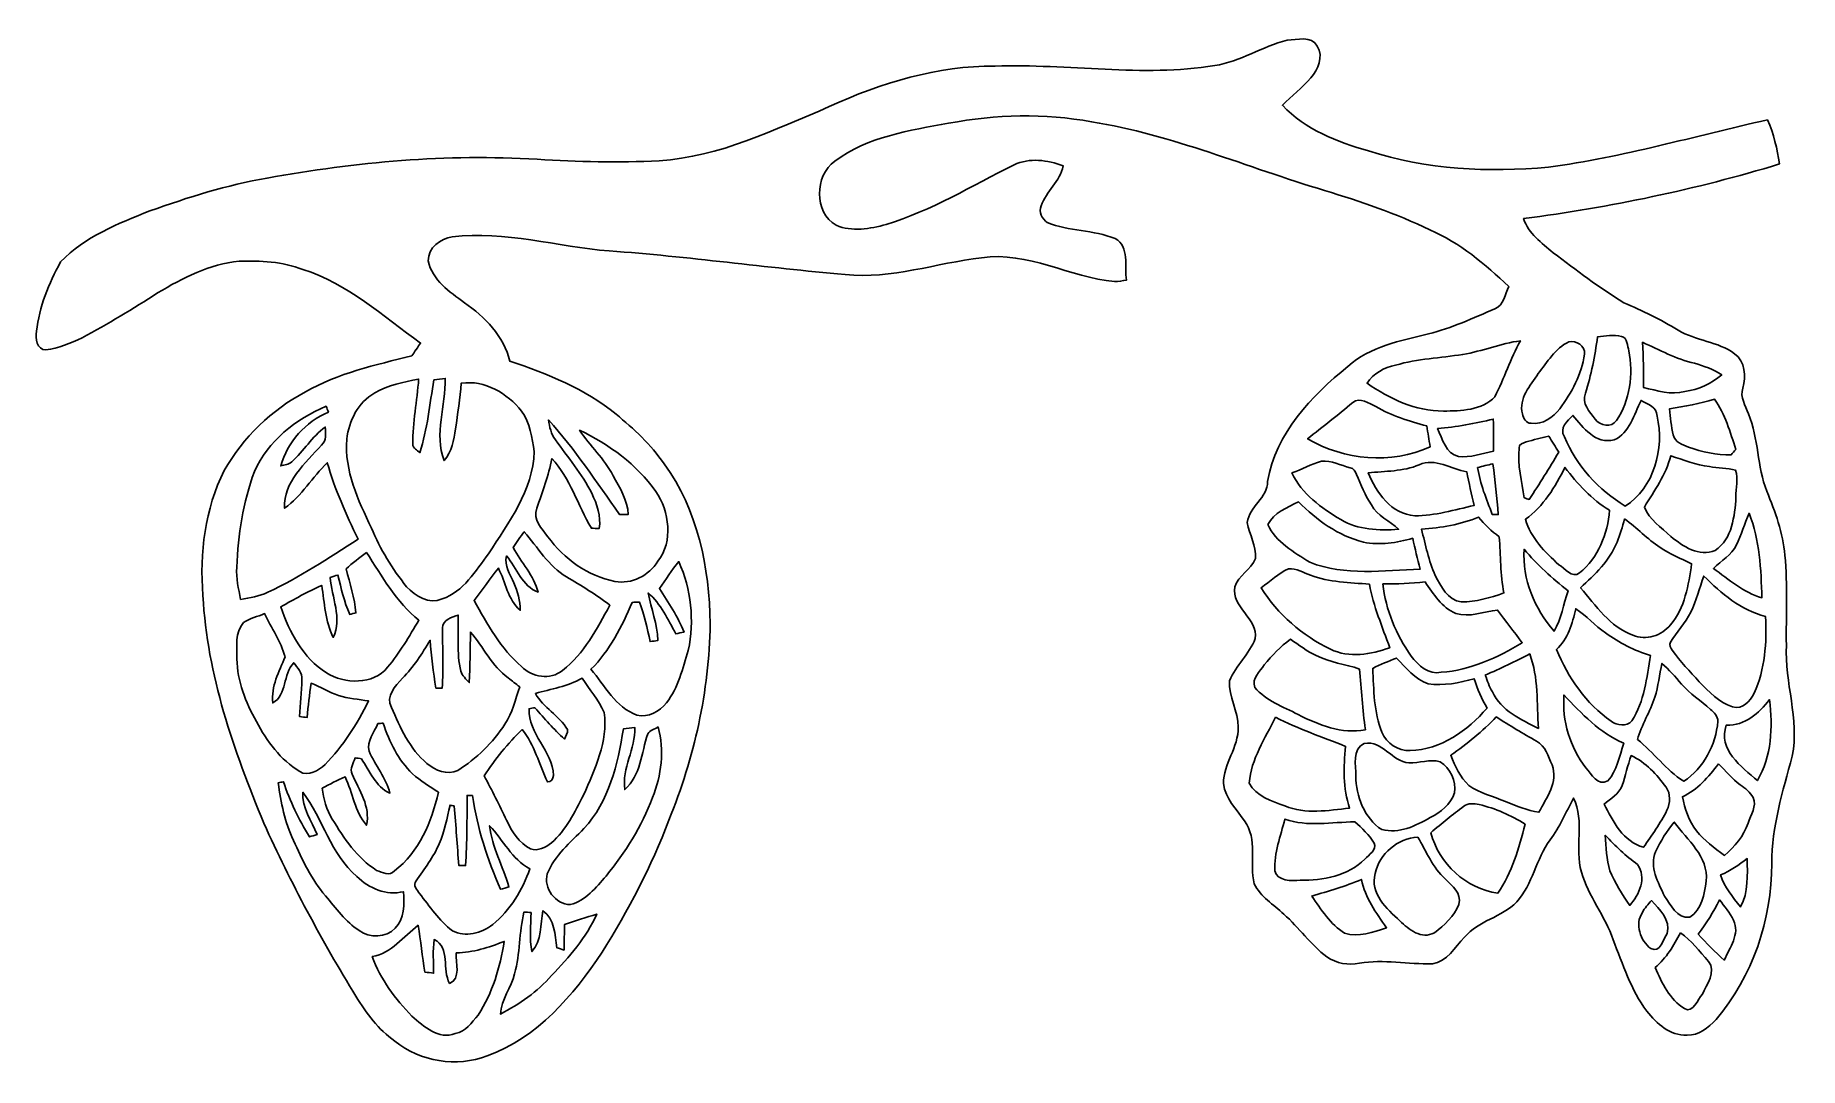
# Model space of a CAD drawing. Header units: centimetres. Extents: x -15.8 to 16.2, y -9.7 to 9.
import ezdxf

# ---------------------------------------------------------------- set-up
doc = ezdxf.new("R2010")
doc.units = ezdxf.units.CM
doc.header["$MEASUREMENT"] = 0
doc.layers.add('Layer 1', color=7, linetype='Continuous')

msp = doc.modelspace()

# ---------------------------------------------------------------- linework, layer by layer
at = {"layer": 'Layer 1', "color": 251}
for points, knots in [([(6.89151, 8.9154), (7.06543, 8.92669), (7.33707, 9.00606), (7.43409, 8.80674), (7.43409, 8.80674), (7.55579, 8.61942), (7.44749, 8.39364), (7.32155, 8.23807), (7.32155, 8.23807), (7.16597, 8.05603), (6.97371, 7.90998), (6.80614, 7.73994), (6.80614, 7.73994), (7.21924, 7.30321), (7.79815, 7.07531), (8.36471, 6.91374), (8.36471, 6.91374), (9.41176, 6.57296), (10.53394, 6.52533), (11.62438, 6.61952), (11.62438, 6.61952), (12.96529, 6.8005), (14.26598, 7.18326), (15.58466, 7.47642), (15.58466, 7.47642), (15.69896, 7.22277), (15.76246, 6.95254), (15.80197, 6.67808), (15.80197, 6.67808), (14.28997, 6.21841), (12.7381, 5.89104), (11.17071, 5.68995), (11.17071, 5.68995), (11.2589, 5.42114), (11.49809, 5.24827), (11.70446, 5.07294), (11.70446, 5.07294), (12.12003, 4.75756), (12.53807, 4.44288), (12.98293, 4.16913), (12.98293, 4.16913), (13.32159, 4.02449), (13.65462, 3.86609), (13.96753, 3.67101), (13.96753, 3.67101), (14.28609, 3.47874), (14.69037, 3.46886), (14.99129, 3.24485), (14.99129, 3.24485), (15.18356, 3.10444), (15.19484, 2.83633), (15.14228, 2.62326), (15.14228, 2.62326), (15.07843, 2.45674), (15.1892, 2.30823), (15.24247, 2.15935), (15.24247, 2.15935), (15.42697, 1.71027), (15.39628, 1.20756), (15.57337, 0.75636), (15.57337, 0.75636), (15.72683, 0.38523), (15.86512, 0.00247), (15.90252, -0.4004), (15.90252, -0.4004), (15.94873, -0.94192), (15.92051, -1.4859), (15.92721, -2.02883), (15.92721, -2.02883), (15.89123, -2.70263), (16.16886, -3.36162), (16.03269, -4.03578), (16.03269, -4.03578), (15.86265, -4.67219), (15.66051, -5.31001), (15.66545, -5.97676), (15.66545, -5.97676), (15.66263, -6.99488), (15.31937, -8.02111), (14.65368, -8.79757), (14.65368, -8.79757), (14.51504, -8.94186), (14.34324, -9.09355), (14.1291, -9.08015), (14.1291, -9.08015), (13.82077, -9.09638), (13.58053, -8.8706), (13.40273, -8.64729), (13.40273, -8.64729), (13.11099, -8.26311), (12.96776, -7.79639), (12.78996, -7.35471), (12.78996, -7.35471), (12.64744, -6.92467), (12.34158, -6.56872), (12.21599, -6.13163), (12.21599, -6.13163), (12.09287, -5.69313), (12.27949, -5.21335), (12.07699, -4.79354), (12.07699, -4.79354), (11.93341, -5.04543), (11.82758, -5.31848), (11.64907, -5.5499), (11.64907, -5.5499), (11.3979, -5.89668), (11.33616, -6.34824), (11.04547, -6.67103), (11.04547, -6.67103), (10.77666, -6.95254), (10.35156, -7.00828), (10.10073, -7.31202), (10.10073, -7.31202), (9.9254, -7.48912), (9.78923, -7.75335), (9.51936, -7.78863), (9.51936, -7.78863), (9.07979, -7.80768), (8.63776, -7.70114), (8.20032, -7.78157), (8.20032, -7.78157), (7.99782, -7.81932), (7.77981, -7.78581), (7.60942, -7.66621), (7.60942, -7.66621), (7.31414, -7.44679), (7.10565, -7.13423), (6.83084, -6.89292), (6.83084, -6.89292), (6.64774, -6.71477), (6.40609, -6.58283), (6.29532, -6.34153), (6.29532, -6.34153), (6.20219, -5.97253), (6.36517, -5.5312), (6.11752, -5.20735), (6.11752, -5.20735), (5.97182, -4.99498), (5.7725, -4.8006), (5.73864, -4.53108), (5.73864, -4.53108), (5.73899, -4.16913), (6.01027, -3.87385), (6.00534, -3.5119), (6.00534, -3.5119), (6.00534, -3.22121), (5.82789, -2.96051), (5.8487, -2.67018), (5.8487, -2.67018), (5.96159, -2.39289), (6.20783, -2.18934), (6.31366, -1.90712), (6.31366, -1.90712), (6.36729, -1.53882), (5.87269, -1.34585), (5.94501, -0.9712), (5.94501, -0.9712), (6.00498, -0.76129), (6.23958, -0.66322), (6.31543, -0.46038), (6.31543, -0.46038), (6.34259, -0.23001), (6.20183, -0.02928), (6.16973, 0.19121), (6.16973, 0.19121), (6.20042, 0.48436), (6.53909, 0.63147), (6.53768, 0.93698), (6.53768, 0.93698), (6.68831, 1.8101), (7.32649, 2.47932), (7.99006, 3.0166), (7.99006, 3.0166), (8.39435, 3.37326), (8.94186, 3.48051), (9.44915, 3.60645), (9.44915, 3.60645), (9.86684, 3.7084), (10.25878, 3.88867), (10.65107, 4.06047), (10.65107, 4.06047), (10.81511, 4.12468), (10.83522, 4.32223), (10.90224, 4.46264), (10.90224, 4.46264), (10.47432, 4.86516), (10.01748, 5.25357), (9.47244, 5.48675), (9.47244, 5.48675), (8.86213, 5.78344), (8.21796, 6.0004), (7.56991, 6.19795), (7.56991, 6.19795), (6.16656, 6.61952), (4.80589, 7.20478), (3.35245, 7.44149), (3.35245, 7.44149), (2.49731, 7.59848), (1.61643, 7.57555), (0.76376, 7.41504), (0.76376, 7.41504), (0.05256, 7.28521), (-0.70097, 7.17197), (-1.29716, 6.72994), (-1.29716, 6.72994), (-1.66405, 6.46712), (-1.67605, 5.80214), (-1.27459, 5.57036), (-1.27459, 5.57036), (-0.98601, 5.44654), (-0.65934, 5.50192), (-0.36795, 5.58624), (-0.36795, 5.58624), (0.45191, 5.83036), (1.18463, 6.28509), (1.94698, 6.66115), (1.94698, 6.66115), (2.22885, 6.79873), (2.55376, 6.75005), (2.83739, 6.64351), (2.83739, 6.64351), (2.77671, 6.36411), (2.534, 6.18243), (2.43699, 5.92173), (2.43699, 5.92173), (2.3876, 5.81025), (2.45216, 5.68184), (2.54952, 5.62046), (2.54952, 5.62046), (2.94076, 5.45606), (3.38667, 5.49099), (3.77754, 5.32765), (3.77754, 5.32765), (4.0453, 5.18336), (3.93982, 4.82247), (3.98427, 4.57764), (3.98427, 4.57764), (3.91301, 4.56459), (3.84104, 4.54801), (3.76837, 4.55048), (3.76837, 4.55048), (2.95099, 4.6288), (2.20133, 5.10364), (1.35961, 4.98299), (1.35961, 4.98299), (0.53481, 4.88421), (-0.26952, 4.59105), (-1.11196, 4.67854), (-1.11196, 4.67854), (-2.53612, 4.80095), (-3.95217, 5.00309), (-5.37845, 5.10575), (-5.37845, 5.10575), (-6.32883, 5.17948), (-7.26228, 5.47617), (-8.2229, 5.36187), (-8.2229, 5.36187), (-8.43809, 5.32765), (-8.65964, 5.16184), (-8.65611, 4.92619), (-8.65611, 4.92619), (-8.58555, 4.57729), (-8.26805, 4.36633), (-8.00171, 4.16878), (-8.00171, 4.16878), (-7.6327, 3.91231), (-7.28451, 3.56341), (-7.18009, 3.1115), (-7.18009, 3.1115), (-6.49817, 2.88749), (-5.82013, 2.60844), (-5.25745, 2.1523), (-5.25745, 2.1523), (-4.93571, 1.88701), (-4.62351, 1.60196), (-4.38785, 1.25518), (-4.38785, 1.25518), (-3.77508, 0.42651), (-3.56623, -0.6283), (-3.55247, -1.64042), (-3.55247, -1.64042), (-3.56941, -2.8575), (-3.8414, -4.06541), (-4.29966, -5.19077), (-4.29966, -5.19077), (-4.61328, -6.02968), (-5.03802, -6.82272), (-5.50863, -7.58296), (-5.50863, -7.58296), (-6.03462, -8.35872), (-6.67597, -9.13518), (-7.59001, -9.45303), (-7.59001, -9.45303), (-8.14246, -9.67034), (-8.80039, -9.56204), (-9.26077, -9.19057), (-9.26077, -9.19057), (-9.55781, -8.98207), (-9.77653, -8.68362), (-9.96421, -8.37777), (-9.96421, -8.37777), (-10.58474, -7.37094), (-11.14249, -6.3246), (-11.63249, -5.24827), (-11.63249, -5.24827), (-12.17648, -3.93347), (-12.66049, -2.56434), (-12.73387, -1.13065), (-12.73387, -1.13065), (-12.79948, -0.36195), (-12.69471, 0.43709), (-12.35075, 1.13348), (-12.35075, 1.13348), (-12.00573, 1.73214), (-11.49385, 2.23308), (-10.88037, 2.55341), (-10.88037, 2.55341), (-10.28629, 2.89525), (-9.61214, 3.04412), (-8.95456, 3.20534), (-8.95456, 3.20534), (-8.91469, 3.2639), (-8.83532, 3.38067), (-8.79581, 3.43923), (-8.79581, 3.43923), (-9.47314, 3.92889), (-10.11731, 4.50991), (-10.92764, 4.77132), (-10.92764, 4.77132), (-11.29418, 4.91349), (-11.69353, 4.93042), (-12.08158, 4.91913), (-12.08158, 4.91913), (-12.61322, 4.86728), (-13.10181, 4.61504), (-13.55443, 4.34728), (-13.55443, 4.34728), (-14.00104, 4.06047), (-14.45331, 3.78143), (-14.92215, 3.53236), (-14.92215, 3.53236), (-15.1324, 3.4417), (-15.34689, 3.34116), (-15.5769, 3.31505), (-15.5769, 3.31505), (-15.74306, 3.31258), (-15.76917, 3.52919), (-15.74906, 3.6509), (-15.74906, 3.6509), (-15.69685, 4.09399), (-15.52469, 4.51767), (-15.30985, 4.90573), (-15.30985, 4.90573), (-14.87629, 5.36646), (-14.26951, 5.59788), (-13.69519, 5.82895), (-13.69519, 5.82895), (-13.00339, 6.07624), (-12.29854, 6.29708), (-11.57393, 6.42338), (-11.57393, 6.42338), (-9.9635, 6.71654), (-8.32026, 6.86153), (-6.68373, 6.76381), (-6.68373, 6.76381), (-5.94924, 6.71442), (-5.21229, 6.6996), (-4.4771, 6.7377), (-4.4771, 6.7377), (-3.38561, 6.80473), (-2.38972, 7.30109), (-1.39665, 7.71525), (-1.39665, 7.71525), (-0.45685, 8.15022), (0.56127, 8.45538), (1.60479, 8.45009), (1.60479, 8.45009), (2.92947, 8.49348), (4.26297, 8.24583), (5.58094, 8.45891), (5.58094, 8.45891), (6.04485, 8.52734), (6.43996, 8.80851), (6.89151, 8.9154), (6.89151, 8.9154), (6.89151, 8.9154), (6.89151, 8.9154), (6.89151, 8.9154)], [0, 0, 0, 0, 0.01020408, 0.01020408, 0.01020408, 0.01020408, 0.02040816, 0.02040816, 0.02040816, 0.02040816, 0.03061224, 0.03061224, 0.03061224, 0.03061224, 0.04081633, 0.04081633, 0.04081633, 0.04081633, 0.05102041, 0.05102041, 0.05102041, 0.05102041, 0.06122449, 0.06122449, 0.06122449, 0.06122449, 0.07142857, 0.07142857, 0.07142857, 0.07142857, 0.08163265, 0.08163265, 0.08163265, 0.08163265, 0.09183673, 0.09183673, 0.09183673, 0.09183673, 0.10204082, 0.10204082, 0.10204082, 0.10204082, 0.1122449, 0.1122449, 0.1122449, 0.1122449, 0.12244898, 0.12244898, 0.12244898, 0.12244898, 0.13265306, 0.13265306, 0.13265306, 0.13265306, 0.14285714, 0.14285714, 0.14285714, 0.14285714, 0.15306122, 0.15306122, 0.15306122, 0.15306122, 0.16326531, 0.16326531, 0.16326531, 0.16326531, 0.17346939, 0.17346939, 0.17346939, 0.17346939, 0.18367347, 0.18367347, 0.18367347, 0.18367347, 0.19387755, 0.19387755, 0.19387755, 0.19387755, 0.20408163, 0.20408163, 0.20408163, 0.20408163, 0.21428571, 0.21428571, 0.21428571, 0.21428571, 0.2244898, 0.2244898, 0.2244898, 0.2244898, 0.23469388, 0.23469388, 0.23469388, 0.23469388, 0.24489796, 0.24489796, 0.24489796, 0.24489796, 0.25510204, 0.25510204, 0.25510204, 0.25510204, 0.26530612, 0.26530612, 0.26530612, 0.26530612, 0.2755102, 0.2755102, 0.2755102, 0.2755102, 0.28571429, 0.28571429, 0.28571429, 0.28571429, 0.29591837, 0.29591837, 0.29591837, 0.29591837, 0.30612245, 0.30612245, 0.30612245, 0.30612245, 0.31632653, 0.31632653, 0.31632653, 0.31632653, 0.32653061, 0.32653061, 0.32653061, 0.32653061, 0.33673469, 0.33673469, 0.33673469, 0.33673469, 0.34693878, 0.34693878, 0.34693878, 0.34693878, 0.35714286, 0.35714286, 0.35714286, 0.35714286, 0.36734694, 0.36734694, 0.36734694, 0.36734694, 0.37755102, 0.37755102, 0.37755102, 0.37755102, 0.3877551, 0.3877551, 0.3877551, 0.3877551, 0.39795918, 0.39795918, 0.39795918, 0.39795918, 0.40816327, 0.40816327, 0.40816327, 0.40816327, 0.41836735, 0.41836735, 0.41836735, 0.41836735, 0.42857143, 0.42857143, 0.42857143, 0.42857143, 0.43877551, 0.43877551, 0.43877551, 0.43877551, 0.44897959, 0.44897959, 0.44897959, 0.44897959, 0.45918367, 0.45918367, 0.45918367, 0.45918367, 0.46938776, 0.46938776, 0.46938776, 0.46938776, 0.47959184, 0.47959184, 0.47959184, 0.47959184, 0.48979592, 0.48979592, 0.48979592, 0.48979592, 0.5, 0.5, 0.5, 0.5, 0.51020408, 0.51020408, 0.51020408, 0.51020408, 0.52040816, 0.52040816, 0.52040816, 0.52040816, 0.53061224, 0.53061224, 0.53061224, 0.53061224, 0.54081633, 0.54081633, 0.54081633, 0.54081633, 0.55102041, 0.55102041, 0.55102041, 0.55102041, 0.56122449, 0.56122449, 0.56122449, 0.56122449, 0.57142857, 0.57142857, 0.57142857, 0.57142857, 0.58163265, 0.58163265, 0.58163265, 0.58163265, 0.59183673, 0.59183673, 0.59183673, 0.59183673, 0.60204082, 0.60204082, 0.60204082, 0.60204082, 0.6122449, 0.6122449, 0.6122449, 0.6122449, 0.62244898, 0.62244898, 0.62244898, 0.62244898, 0.63265306, 0.63265306, 0.63265306, 0.63265306, 0.64285714, 0.64285714, 0.64285714, 0.64285714, 0.65306122, 0.65306122, 0.65306122, 0.65306122, 0.66326531, 0.66326531, 0.66326531, 0.66326531, 0.67346939, 0.67346939, 0.67346939, 0.67346939, 0.68367347, 0.68367347, 0.68367347, 0.68367347, 0.69387755, 0.69387755, 0.69387755, 0.69387755, 0.70408163, 0.70408163, 0.70408163, 0.70408163, 0.71428571, 0.71428571, 0.71428571, 0.71428571, 0.7244898, 0.7244898, 0.7244898, 0.7244898, 0.73469388, 0.73469388, 0.73469388, 0.73469388, 0.74489796, 0.74489796, 0.74489796, 0.74489796, 0.75510204, 0.75510204, 0.75510204, 0.75510204, 0.76530612, 0.76530612, 0.76530612, 0.76530612, 0.7755102, 0.7755102, 0.7755102, 0.7755102, 0.78571429, 0.78571429, 0.78571429, 0.78571429, 0.79591837, 0.79591837, 0.79591837, 0.79591837, 0.80612245, 0.80612245, 0.80612245, 0.80612245, 0.81632653, 0.81632653, 0.81632653, 0.81632653, 0.82653061, 0.82653061, 0.82653061, 0.82653061, 0.83673469, 0.83673469, 0.83673469, 0.83673469, 0.84693878, 0.84693878, 0.84693878, 0.84693878, 0.85714286, 0.85714286, 0.85714286, 0.85714286, 0.86734694, 0.86734694, 0.86734694, 0.86734694, 0.87755102, 0.87755102, 0.87755102, 0.87755102, 0.8877551, 0.8877551, 0.8877551, 0.8877551, 0.89795918, 0.89795918, 0.89795918, 0.89795918, 0.90816327, 0.90816327, 0.90816327, 0.90816327, 0.91836735, 0.91836735, 0.91836735, 0.91836735, 0.92857143, 0.92857143, 0.92857143, 0.92857143, 0.93877551, 0.93877551, 0.93877551, 0.93877551, 0.94897959, 0.94897959, 0.94897959, 0.94897959, 0.95918367, 0.95918367, 0.95918367, 0.95918367, 0.96938776, 0.96938776, 0.96938776, 0.96938776, 0.97959184, 0.97959184, 0.97959184, 0.97959184, 1, 1, 1, 1]), ([(12.50985, 3.55177), (12.46046, 3.2064), (12.3952, 2.86385), (12.29254, 2.53048), (12.29254, 2.53048), (12.21211, 2.3428), (12.37121, 2.19957), (12.46646, 2.05952), (12.46646, 2.05952), (12.55077, 1.94169), (12.76385, 1.90218), (12.85134, 2.03588), (12.85134, 2.03588), (13.09723, 2.40277), (13.16249, 2.87196), (13.075, 3.30094), (13.075, 3.30094), (13.05242, 3.38631), (13.05384, 3.5306), (12.94271, 3.55882), (12.94271, 3.55882), (12.8016, 3.59904), (12.65308, 3.55988), (12.50985, 3.55177), (12.50985, 3.55177), (12.50985, 3.55177), (12.50985, 3.55177), (12.50985, 3.55177)], [0, 0, 0, 0, 0.125, 0.125, 0.125, 0.125, 0.25, 0.25, 0.25, 0.25, 0.375, 0.375, 0.375, 0.375, 0.5, 0.5, 0.5, 0.5, 0.625, 0.625, 0.625, 0.625, 0.75, 0.75, 0.75, 0.75, 1, 1, 1, 1]), ([(10.07039, 3.23356), (9.66505, 3.16971), (9.25124, 3.15383), (8.85472, 3.03953), (8.85472, 3.03953), (8.64905, 2.99896), (8.45538, 2.88749), (8.33649, 2.71251), (8.33649, 2.71251), (8.74289, 2.42888), (9.2135, 2.20557), (9.71903, 2.20768), (9.71903, 2.20768), (10.03723, 2.21121), (10.41576, 2.21862), (10.65177, 2.46698), (10.65177, 2.46698), (10.81969, 2.79753), (10.92906, 3.15595), (11.11426, 3.47945), (11.11426, 3.47945), (10.75796, 3.43429), (10.42423, 3.29106), (10.07039, 3.23356), (10.07039, 3.23356), (10.07039, 3.23356), (10.07039, 3.23356), (10.07039, 3.23356)], [0, 0, 0, 0, 0.125, 0.125, 0.125, 0.125, 0.25, 0.25, 0.25, 0.25, 0.375, 0.375, 0.375, 0.375, 0.5, 0.5, 0.5, 0.5, 0.625, 0.625, 0.625, 0.625, 0.75, 0.75, 0.75, 0.75, 1, 1, 1, 1]), ([(11.99021, 3.45969), (11.74186, 3.34504), (11.60039, 3.08998), (11.43494, 2.88643), (11.43494, 2.88643), (11.29347, 2.67159), (11.07546, 2.43875), (11.14989, 2.15653), (11.14989, 2.15653), (11.16577, 2.08104), (11.21481, 1.98191), (11.30653, 1.99108), (11.30653, 1.99108), (11.51608, 1.95474), (11.7034, 2.09444), (11.82476, 2.25002), (11.82476, 2.25002), (12.04136, 2.54106), (12.21811, 2.87373), (12.27384, 3.23638), (12.27384, 3.23638), (12.28972, 3.38561), (12.12532, 3.49603), (11.99021, 3.45969), (11.99021, 3.45969), (11.99021, 3.45969), (11.99021, 3.45969), (11.99021, 3.45969)], [0, 0, 0, 0, 0.125, 0.125, 0.125, 0.125, 0.25, 0.25, 0.25, 0.25, 0.375, 0.375, 0.375, 0.375, 0.5, 0.5, 0.5, 0.5, 0.625, 0.625, 0.625, 0.625, 0.75, 0.75, 0.75, 0.75, 1, 1, 1, 1]), ([(13.32054, 3.45369), (13.35017, 3.181), (13.33182, 2.90724), (13.34206, 2.63384), (13.34206, 2.63384), (13.58688, 2.58233), (13.83841, 2.48955), (14.08959, 2.56187), (14.08959, 2.56187), (14.33795, 2.59468), (14.56514, 2.70792), (14.75846, 2.86314), (14.75846, 2.86314), (14.60994, 2.96651), (14.43426, 3.02119), (14.26351, 3.07375), (14.26351, 3.07375), (13.93084, 3.14995), (13.62922, 3.3147), (13.32054, 3.45369), (13.32054, 3.45369), (13.32054, 3.45369), (13.32054, 3.45369), (13.32054, 3.45369)], [0, 0, 0, 0, 0.14285714, 0.14285714, 0.14285714, 0.14285714, 0.28571429, 0.28571429, 0.28571429, 0.28571429, 0.42857143, 0.42857143, 0.42857143, 0.42857143, 0.57142857, 0.57142857, 0.57142857, 0.57142857, 0.71428571, 0.71428571, 0.71428571, 0.71428571, 1, 1, 1, 1]), ([(-8.55274, 2.77319), (-8.63318, 2.33327), (-8.66775, 1.88207), (-8.80992, 1.45556), (-8.80992, 1.45556), (-8.85366, 1.50283), (-8.93692, 1.53388), (-8.93551, 1.60867), (-8.93551, 1.60867), (-8.94362, 2.00484), (-8.85437, 2.39289), (-8.83038, 2.78694), (-8.83038, 2.78694), (-9.10202, 2.72944), (-9.38283, 2.67829), (-9.62589, 2.53753), (-9.62589, 2.53753), (-9.92399, 2.3689), (-10.09333, 2.032), (-10.13037, 1.69968), (-10.13037, 1.69968), (-10.17658, 1.12607), (-9.92576, 0.59478), (-9.68375, 0.09243), (-9.68375, 0.09243), (-9.52641, -0.29069), (-9.30769, -0.64735), (-9.04769, -0.96979), (-9.04769, -0.96979), (-8.88541, -1.14194), (-8.64764, -1.29293), (-8.40246, -1.19133), (-8.40246, -1.19133), (-8.01829, -1.05904), (-7.79533, -0.6798), (-7.56497, -0.37183), (-7.56497, -0.37183), (-7.20055, 0.19191), (-6.75958, 0.77576), (-6.7377, 1.47496), (-6.7377, 1.47496), (-6.77192, 1.72685), (-6.81673, 1.99496), (-6.96524, 2.20839), (-6.96524, 2.20839), (-7.22806, 2.52765), (-7.63023, 2.77319), (-8.05815, 2.71357), (-8.05815, 2.71357), (-8.08673, 2.43699), (-8.11989, 2.16112), (-8.16046, 1.8863), (-8.16046, 1.8863), (-8.19079, 1.68663), (-8.22678, 1.46826), (-8.3693, 1.3141), (-8.3693, 1.3141), (-8.55345, 1.79529), (-8.33861, 2.30717), (-8.34743, 2.8), (-8.34743, 2.8), (-8.41622, 2.79224), (-8.48431, 2.78306), (-8.55274, 2.77319), (-8.55274, 2.77319), (-8.55274, 2.77319), (-8.55274, 2.77319), (-8.55274, 2.77319)], [0, 0, 0, 0, 0.05555556, 0.05555556, 0.05555556, 0.05555556, 0.11111111, 0.11111111, 0.11111111, 0.11111111, 0.16666667, 0.16666667, 0.16666667, 0.16666667, 0.22222222, 0.22222222, 0.22222222, 0.22222222, 0.27777778, 0.27777778, 0.27777778, 0.27777778, 0.33333333, 0.33333333, 0.33333333, 0.33333333, 0.38888889, 0.38888889, 0.38888889, 0.38888889, 0.44444444, 0.44444444, 0.44444444, 0.44444444, 0.5, 0.5, 0.5, 0.5, 0.55555556, 0.55555556, 0.55555556, 0.55555556, 0.61111111, 0.61111111, 0.61111111, 0.61111111, 0.66666667, 0.66666667, 0.66666667, 0.66666667, 0.72222222, 0.72222222, 0.72222222, 0.72222222, 0.77777778, 0.77777778, 0.77777778, 0.77777778, 0.83333333, 0.83333333, 0.83333333, 0.83333333, 0.88888889, 0.88888889, 0.88888889, 0.88888889, 1, 1, 1, 1]), ([(-11.80394, 1.11372), (-12.00609, 0.55986), (-12.10063, -0.02963), (-12.1218, -0.61736), (-12.1218, -0.61736), (-12.13979, -0.81421), (-12.08864, -1.00683), (-12.05301, -1.19909), (-12.05301, -1.19909), (-11.88579, -1.1684), (-11.71434, -1.14512), (-11.56018, -1.06962), (-11.56018, -1.06962), (-10.98656, -0.80292), (-10.45916, -0.44909), (-9.92717, -0.10971), (-9.92717, -0.10971), (-10.14166, 0.33973), (-10.34874, 0.79375), (-10.48385, 1.27459), (-10.48385, 1.27459), (-10.75267, 1.01), (-10.94458, 0.6731), (-11.25643, 0.4512), (-11.25643, 0.4512), (-11.2836, 0.93028), (-10.87684, 1.26718), (-10.58933, 1.59279), (-10.58933, 1.59279), (-10.49232, 1.67534), (-10.5156, 1.80728), (-10.5216, 1.91805), (-10.5216, 1.91805), (-10.76219, 1.74837), (-10.90789, 1.48202), (-11.12838, 1.29117), (-11.12838, 1.29117), (-11.18059, 1.23613), (-11.2589, 1.23508), (-11.32699, 1.21744), (-11.32699, 1.21744), (-11.20316, 1.65276), (-10.87896, 2.01436), (-10.46198, 2.18969), (-10.46198, 2.18969), (-10.47609, 2.22497), (-10.48985, 2.25989), (-10.50396, 2.29482), (-10.50396, 2.29482), (-11.055, 2.06834), (-11.55806, 1.66723), (-11.80394, 1.11372), (-11.80394, 1.11372), (-11.80394, 1.11372), (-11.80394, 1.11372), (-11.80394, 1.11372)], [0, 0, 0, 0, 0.06666667, 0.06666667, 0.06666667, 0.06666667, 0.13333333, 0.13333333, 0.13333333, 0.13333333, 0.2, 0.2, 0.2, 0.2, 0.26666667, 0.26666667, 0.26666667, 0.26666667, 0.33333333, 0.33333333, 0.33333333, 0.33333333, 0.4, 0.4, 0.4, 0.4, 0.46666667, 0.46666667, 0.46666667, 0.46666667, 0.53333333, 0.53333333, 0.53333333, 0.53333333, 0.6, 0.6, 0.6, 0.6, 0.66666667, 0.66666667, 0.66666667, 0.66666667, 0.73333333, 0.73333333, 0.73333333, 0.73333333, 0.8, 0.8, 0.8, 0.8, 0.86666667, 0.86666667, 0.86666667, 0.86666667, 1, 1, 1, 1]), ([(8.07861, 2.36185), (7.81085, 2.13748), (7.53463, 1.92299), (7.25946, 1.70744), (7.25946, 1.70744), (7.92409, 1.31833), (8.77288, 1.2386), (9.47984, 1.56175), (9.47984, 1.56175), (9.46009, 1.68734), (9.43716, 1.81363), (9.4174, 1.93851), (9.4174, 1.93851), (9.10061, 2.02812), (8.78205, 2.12337), (8.49559, 2.28918), (8.49559, 2.28918), (8.37106, 2.34703), (8.21267, 2.46627), (8.07861, 2.36185), (8.07861, 2.36185), (8.07861, 2.36185), (8.07861, 2.36185), (8.07861, 2.36185)], [0, 0, 0, 0, 0.14285714, 0.14285714, 0.14285714, 0.14285714, 0.28571429, 0.28571429, 0.28571429, 0.28571429, 0.42857143, 0.42857143, 0.42857143, 0.42857143, 0.57142857, 0.57142857, 0.57142857, 0.57142857, 0.71428571, 0.71428571, 0.71428571, 0.71428571, 1, 1, 1, 1]), ([(13.2969, 2.39995), (13.16778, 2.14701), (13.09194, 1.81398), (12.81148, 1.68804), (12.81148, 1.68804), (12.47211, 1.60267), (12.25127, 1.90817), (12.06218, 2.12937), (12.06218, 2.12937), (11.96411, 2.02565), (11.81206, 1.90853), (11.90907, 1.74272), (11.90907, 1.74272), (12.12744, 1.21885), (12.52573, 0.78176), (13.01009, 0.48966), (13.01009, 0.48966), (13.53432, 0.81986), (13.72447, 1.53705), (13.58653, 2.11526), (13.58653, 2.11526), (13.58477, 2.28635), (13.41684, 2.33468), (13.2969, 2.39995), (13.2969, 2.39995), (13.2969, 2.39995), (13.2969, 2.39995), (13.2969, 2.39995)], [0, 0, 0, 0, 0.125, 0.125, 0.125, 0.125, 0.25, 0.25, 0.25, 0.25, 0.375, 0.375, 0.375, 0.375, 0.5, 0.5, 0.5, 0.5, 0.625, 0.625, 0.625, 0.625, 0.75, 0.75, 0.75, 0.75, 1, 1, 1, 1]), ([(13.81372, 2.25002), (13.82748, 2.09127), (13.84371, 1.93216), (13.88039, 1.77624), (13.88039, 1.77624), (13.90897, 1.64641), (14.04761, 1.59738), (14.15874, 1.55751), (14.15874, 1.55751), (14.40497, 1.46403), (14.66391, 1.41429), (14.9285, 1.41711), (14.9285, 1.41711), (14.95566, 1.44921), (14.98353, 1.48131), (15.01175, 1.51271), (15.01175, 1.51271), (14.91262, 1.82704), (14.81772, 2.15053), (14.62617, 2.42394), (14.62617, 2.42394), (14.36088, 2.34209), (14.08818, 2.28882), (13.81372, 2.25002), (13.81372, 2.25002), (13.81372, 2.25002), (13.81372, 2.25002), (13.81372, 2.25002)], [0, 0, 0, 0, 0.125, 0.125, 0.125, 0.125, 0.25, 0.25, 0.25, 0.25, 0.375, 0.375, 0.375, 0.375, 0.5, 0.5, 0.5, 0.5, 0.625, 0.625, 0.625, 0.625, 0.75, 0.75, 0.75, 0.75, 1, 1, 1, 1]), ([(-6.47841, 2.04964), (-6.45866, 1.92546), (-6.43749, 1.78964), (-6.35353, 1.6891), (-6.35353, 1.6891), (-6.12916, 1.37089), (-5.87304, 1.07103), (-5.6956, 0.72214), (-5.6956, 0.72214), (-5.60458, 0.52388), (-5.52626, 0.30515), (-5.56119, 0.08396), (-5.56119, 0.08396), (-5.59682, 0.08537), (-5.66738, 0.08819), (-5.70301, 0.08925), (-5.70301, 0.08925), (-5.94748, 0.50377), (-6.08753, 0.99166), (-6.41879, 1.35008), (-6.41879, 1.35008), (-6.47806, 1.04069), (-6.58848, 0.74754), (-6.69078, 0.4512), (-6.69078, 0.4512), (-6.76734, 0.24236), (-6.59836, 0.08361), (-6.49041, -0.06844), (-6.49041, -0.06844), (-6.1976, -0.46637), (-5.76651, -0.77541), (-5.27791, -0.87277), (-5.27791, -0.87277), (-4.97487, -0.93239), (-4.66161, -0.76447), (-4.50074, -0.50976), (-4.50074, -0.50976), (-4.2164, -0.14746), (-4.29119, 0.39264), (-4.53849, 0.75459), (-4.53849, 0.75459), (-4.88103, 1.24495), (-5.38339, 1.60514), (-5.91785, 1.86196), (-5.91785, 1.86196), (-5.72735, 1.57939), (-5.46876, 1.34549), (-5.31142, 1.03964), (-5.31142, 1.03964), (-5.1876, 0.82127), (-5.04825, 0.59549), (-5.03449, 0.33761), (-5.03449, 0.33761), (-5.08847, 0.33831), (-5.14244, 0.33937), (-5.19606, 0.34008), (-5.19606, 0.34008), (-5.6074, 0.92146), (-6.0004, 1.51906), (-6.47841, 2.04964), (-6.47841, 2.04964), (-6.47841, 2.04964), (-6.47841, 2.04964), (-6.47841, 2.04964)], [0, 0, 0, 0, 0.05882353, 0.05882353, 0.05882353, 0.05882353, 0.11764706, 0.11764706, 0.11764706, 0.11764706, 0.17647059, 0.17647059, 0.17647059, 0.17647059, 0.23529412, 0.23529412, 0.23529412, 0.23529412, 0.29411765, 0.29411765, 0.29411765, 0.29411765, 0.35294118, 0.35294118, 0.35294118, 0.35294118, 0.41176471, 0.41176471, 0.41176471, 0.41176471, 0.47058824, 0.47058824, 0.47058824, 0.47058824, 0.52941176, 0.52941176, 0.52941176, 0.52941176, 0.58823529, 0.58823529, 0.58823529, 0.58823529, 0.64705882, 0.64705882, 0.64705882, 0.64705882, 0.70588235, 0.70588235, 0.70588235, 0.70588235, 0.76470588, 0.76470588, 0.76470588, 0.76470588, 0.82352941, 0.82352941, 0.82352941, 0.82352941, 0.88235294, 0.88235294, 0.88235294, 0.88235294, 1, 1, 1, 1]), ([(9.61284, 1.89371), (9.70174, 1.70921), (9.75924, 1.43827), (9.99031, 1.38536), (9.99031, 1.38536), (10.20727, 1.36419), (10.41612, 1.43722), (10.62602, 1.48096), (10.62602, 1.48096), (10.62637, 1.67534), (10.62531, 1.86972), (10.62214, 2.0634), (10.62214, 2.0634), (10.28982, 1.98543), (9.95468, 1.91594), (9.61284, 1.89371), (9.61284, 1.89371), (9.61284, 1.89371), (9.61284, 1.89371), (9.61284, 1.89371)], [0, 0, 0, 0, 0.16666667, 0.16666667, 0.16666667, 0.16666667, 0.33333333, 0.33333333, 0.33333333, 0.33333333, 0.5, 0.5, 0.5, 0.5, 0.66666667, 0.66666667, 0.66666667, 0.66666667, 1, 1, 1, 1]), ([(11.21692, 1.65029), (11.16189, 1.6323), (11.08322, 1.61325), (11.08851, 1.53987), (11.08851, 1.53987), (11.05888, 1.23543), (11.13472, 0.93451), (11.18306, 0.63571), (11.18306, 0.63571), (11.20563, 0.62971), (11.25044, 0.61736), (11.27301, 0.61136), (11.27301, 0.61136), (11.45999, 0.88935), (11.6332, 1.17616), (11.80712, 1.46262), (11.80712, 1.46262), (11.74715, 1.56104), (11.68717, 1.65911), (11.6272, 1.75719), (11.6272, 1.75719), (11.48997, 1.72297), (11.35239, 1.68875), (11.21692, 1.65029), (11.21692, 1.65029), (11.21692, 1.65029), (11.21692, 1.65029), (11.21692, 1.65029)], [0, 0, 0, 0, 0.125, 0.125, 0.125, 0.125, 0.25, 0.25, 0.25, 0.25, 0.375, 0.375, 0.375, 0.375, 0.5, 0.5, 0.5, 0.5, 0.625, 0.625, 0.625, 0.625, 0.75, 0.75, 0.75, 0.75, 1, 1, 1, 1]), ([(7.51064, 1.29999), (7.32508, 1.25236), (7.15821, 1.15253), (6.9783, 1.08832), (6.9783, 1.08832), (7.15222, 0.70767), (7.51487, 0.45332), (7.86271, 0.24412), (7.86271, 0.24412), (8.17633, 0.0568), (8.55345, 0.0441), (8.90905, 0.07056), (8.90905, 0.07056), (8.7503, 0.22578), (8.52135, 0.3048), (8.41798, 0.51435), (8.41798, 0.51435), (8.29239, 0.67839), (8.23454, 0.87806), (8.14776, 1.06257), (8.14776, 1.06257), (8.12236, 1.11372), (8.09202, 1.17299), (8.03028, 1.18428), (8.03028, 1.18428), (7.85954, 1.2259), (7.6902, 1.31586), (7.51064, 1.29999), (7.51064, 1.29999), (7.51064, 1.29999), (7.51064, 1.29999), (7.51064, 1.29999)], [0, 0, 0, 0, 0.11111111, 0.11111111, 0.11111111, 0.11111111, 0.22222222, 0.22222222, 0.22222222, 0.22222222, 0.33333333, 0.33333333, 0.33333333, 0.33333333, 0.44444444, 0.44444444, 0.44444444, 0.44444444, 0.55555556, 0.55555556, 0.55555556, 0.55555556, 0.66666667, 0.66666667, 0.66666667, 0.66666667, 0.77777778, 0.77777778, 0.77777778, 0.77777778, 1, 1, 1, 1]), ([(9.28158, 1.23613), (8.98984, 1.11407), (8.66669, 1.12113), (8.35801, 1.09185), (8.35801, 1.09185), (8.50618, 0.73272), (8.77676, 0.34325), (9.20044, 0.31397), (9.20044, 0.31397), (9.56698, 0.31186), (9.92046, 0.42369), (10.27536, 0.49989), (10.27536, 0.49989), (10.2295, 0.70344), (10.18222, 0.90629), (10.14271, 1.11125), (10.14271, 1.11125), (9.85732, 1.15076), (9.57051, 1.37195), (9.28158, 1.23613), (9.28158, 1.23613), (9.28158, 1.23613), (9.28158, 1.23613), (9.28158, 1.23613)], [0, 0, 0, 0, 0.14285714, 0.14285714, 0.14285714, 0.14285714, 0.28571429, 0.28571429, 0.28571429, 0.28571429, 0.42857143, 0.42857143, 0.42857143, 0.42857143, 0.57142857, 0.57142857, 0.57142857, 0.57142857, 0.71428571, 0.71428571, 0.71428571, 0.71428571, 1, 1, 1, 1]), ([(13.83347, 1.39982), (13.75128, 1.05198), (13.53644, 0.77082), (13.35722, 0.47272), (13.35722, 0.47272), (13.44436, 0.24412), (13.66591, 0.09878), (13.83771, -0.06174), (13.83771, -0.06174), (14.05184, -0.23283), (14.34924, -0.43956), (14.6364, -0.31468), (14.6364, -0.31468), (14.95213, -0.10054), (14.98953, 0.30692), (15.01493, 0.65264), (15.01493, 0.65264), (15.01034, 0.81351), (15.06291, 0.98249), (15.00752, 1.13912), (15.00752, 1.13912), (14.85441, 1.18569), (14.68931, 1.17263), (14.53339, 1.20368), (14.53339, 1.20368), (14.29067, 1.23261), (14.06384, 1.32468), (13.83347, 1.39982), (13.83347, 1.39982), (13.83347, 1.39982), (13.83347, 1.39982), (13.83347, 1.39982)], [0, 0, 0, 0, 0.11111111, 0.11111111, 0.11111111, 0.11111111, 0.22222222, 0.22222222, 0.22222222, 0.22222222, 0.33333333, 0.33333333, 0.33333333, 0.33333333, 0.44444444, 0.44444444, 0.44444444, 0.44444444, 0.55555556, 0.55555556, 0.55555556, 0.55555556, 0.66666667, 0.66666667, 0.66666667, 0.66666667, 0.77777778, 0.77777778, 0.77777778, 0.77777778, 1, 1, 1, 1]), ([(10.33745, 1.18639), (10.38437, 0.89218), (10.49655, 0.61524), (10.6045, 0.33937), (10.6045, 0.33937), (10.63131, 0.33796), (10.68529, 0.33584), (10.7121, 0.33443), (10.7121, 0.33443), (10.68634, 0.6417), (10.65248, 0.94756), (10.61579, 1.25342), (10.61579, 1.25342), (10.52195, 1.23472), (10.42952, 1.21144), (10.33745, 1.18639), (10.33745, 1.18639), (10.33745, 1.18639), (10.33745, 1.18639), (10.33745, 1.18639)], [0, 0, 0, 0, 0.16666667, 0.16666667, 0.16666667, 0.16666667, 0.33333333, 0.33333333, 0.33333333, 0.33333333, 0.5, 0.5, 0.5, 0.5, 0.66666667, 0.66666667, 0.66666667, 0.66666667, 1, 1, 1, 1]), ([(11.20493, 0.25047), (11.29982, -0.08608), (11.557, -0.34466), (11.81029, -0.57185), (11.81029, -0.57185), (11.91613, -0.63359), (12.04666, -0.82621), (12.18389, -0.72037), (12.18389, -0.72037), (12.51797, -0.44521), (12.69506, -0.01235), (12.72716, 0.4131), (12.72716, 0.4131), (12.40296, 0.60748), (12.14579, 0.89288), (11.91789, 1.19027), (11.91789, 1.19027), (11.74362, 0.83503), (11.5316, 0.48542), (11.20493, 0.25047), (11.20493, 0.25047), (11.20493, 0.25047), (11.20493, 0.25047), (11.20493, 0.25047)], [0, 0, 0, 0, 0.14285714, 0.14285714, 0.14285714, 0.14285714, 0.28571429, 0.28571429, 0.28571429, 0.28571429, 0.42857143, 0.42857143, 0.42857143, 0.42857143, 0.57142857, 0.57142857, 0.57142857, 0.57142857, 0.71428571, 0.71428571, 0.71428571, 0.71428571, 1, 1, 1, 1]), ([(6.54262, 0.15699), (6.68196, -0.16193), (7.01851, -0.34854), (7.30003, -0.5274), (7.30003, -0.5274), (7.93644, -0.77788), (8.63529, -0.67592), (9.30169, -0.64911), (9.30169, -0.64911), (9.2516, -0.46496), (9.20432, -0.27975), (9.16376, -0.09313), (9.16376, -0.09313), (8.87483, -0.17568), (8.56862, -0.22084), (8.27052, -0.16263), (8.27052, -0.16263), (7.81473, -0.04833), (7.42386, 0.23777), (7.09577, 0.5655), (7.09577, 0.5655), (6.89539, 0.46355), (6.64492, 0.36936), (6.54262, 0.15699), (6.54262, 0.15699), (6.54262, 0.15699), (6.54262, 0.15699), (6.54262, 0.15699)], [0, 0, 0, 0, 0.125, 0.125, 0.125, 0.125, 0.25, 0.25, 0.25, 0.25, 0.375, 0.375, 0.375, 0.375, 0.5, 0.5, 0.5, 0.5, 0.625, 0.625, 0.625, 0.625, 0.75, 0.75, 0.75, 0.75, 1, 1, 1, 1]), ([(15.02551, -0.21273), (14.93026, -0.39229), (14.75317, -0.50341), (14.60747, -0.63782), (14.60747, -0.63782), (14.88052, -0.84138), (15.15181, -1.07033), (15.48412, -1.17016), (15.48412, -1.17016), (15.46825, -0.65617), (15.44849, -0.12347), (15.25164, 0.35913), (15.25164, 0.35913), (15.1698, 0.1711), (15.11441, -0.02787), (15.02551, -0.21273), (15.02551, -0.21273), (15.02551, -0.21273), (15.02551, -0.21273), (15.02551, -0.21273)], [0, 0, 0, 0, 0.16666667, 0.16666667, 0.16666667, 0.16666667, 0.33333333, 0.33333333, 0.33333333, 0.33333333, 0.5, 0.5, 0.5, 0.5, 0.66666667, 0.66666667, 0.66666667, 0.66666667, 1, 1, 1, 1]), ([(-7.118, -0.26211), (-6.97759, -0.53658), (-6.74194, -0.76306), (-6.66856, -1.06856), (-6.66856, -1.06856), (-6.95572, -0.9585), (-7.05803, -0.63394), (-7.23971, -0.41275), (-7.23971, -0.41275), (-7.28345, -0.58773), (-7.17127, -0.74577), (-7.10812, -0.9017), (-7.10812, -0.9017), (-7.03227, -1.0541), (-6.99135, -1.22379), (-6.9917, -1.39418), (-6.9917, -1.39418), (-7.22101, -1.20474), (-7.25417, -0.88336), (-7.38752, -0.63288), (-7.38752, -0.63288), (-7.53392, -0.82832), (-7.67962, -1.02411), (-7.82602, -1.21955), (-7.82602, -1.21955), (-7.58613, -1.64712), (-7.34236, -2.09091), (-6.96666, -2.41547), (-6.96666, -2.41547), (-6.77404, -2.60385), (-6.44878, -2.66524), (-6.22829, -2.48461), (-6.22829, -2.48461), (-5.83248, -2.18475), (-5.60599, -1.72791), (-5.36787, -1.30493), (-5.36787, -1.30493), (-5.61446, -1.11054), (-5.8861, -0.95321), (-6.1528, -0.78881), (-6.1528, -0.78881), (-6.48194, -0.59796), (-6.67561, -0.25576), (-6.91762, 0.02575), (-6.91762, 0.02575), (-6.991, -0.06526), (-7.05379, -0.16439), (-7.118, -0.26211), (-7.118, -0.26211), (-7.118, -0.26211), (-7.118, -0.26211), (-7.118, -0.26211)], [0, 0, 0, 0, 0.07142857, 0.07142857, 0.07142857, 0.07142857, 0.14285714, 0.14285714, 0.14285714, 0.14285714, 0.21428571, 0.21428571, 0.21428571, 0.21428571, 0.28571429, 0.28571429, 0.28571429, 0.28571429, 0.35714286, 0.35714286, 0.35714286, 0.35714286, 0.42857143, 0.42857143, 0.42857143, 0.42857143, 0.5, 0.5, 0.5, 0.5, 0.57142857, 0.57142857, 0.57142857, 0.57142857, 0.64285714, 0.64285714, 0.64285714, 0.64285714, 0.71428571, 0.71428571, 0.71428571, 0.71428571, 0.78571429, 0.78571429, 0.78571429, 0.78571429, 0.85714286, 0.85714286, 0.85714286, 0.85714286, 1, 1, 1, 1]), ([(9.32356, 0.07197), (9.39412, -0.21096), (9.45444, -0.49812), (9.57121, -0.76694), (9.57121, -0.76694), (9.67493, -0.96167), (9.79664, -1.21003), (10.04111, -1.24389), (10.04111, -1.24389), (10.30746, -1.24919), (10.56569, -1.1684), (10.81511, -1.08197), (10.81511, -1.08197), (10.74632, -0.74824), (10.75866, -0.40499), (10.73009, -0.06738), (10.73009, -0.06738), (10.59215, 0.03881), (10.46304, 0.15416), (10.35473, 0.29034), (10.35473, 0.29034), (10.02841, 0.1524), (9.67458, 0.09772), (9.32356, 0.07197), (9.32356, 0.07197), (9.32356, 0.07197), (9.32356, 0.07197), (9.32356, 0.07197)], [0, 0, 0, 0, 0.125, 0.125, 0.125, 0.125, 0.25, 0.25, 0.25, 0.25, 0.375, 0.375, 0.375, 0.375, 0.5, 0.5, 0.5, 0.5, 0.625, 0.625, 0.625, 0.625, 0.75, 0.75, 0.75, 0.75, 1, 1, 1, 1]), ([(12.99916, 0.25647), (12.95647, 0.11606), (12.91907, -0.02716), (12.86334, -0.16334), (12.86334, -0.16334), (12.72822, -0.49777), (12.46117, -0.74895), (12.20223, -0.98884), (12.20223, -0.98884), (12.47775, -1.31092), (12.73387, -1.69369), (13.14944, -1.8475), (13.14944, -1.8475), (13.38686, -1.9498), (13.67084, -1.8542), (13.83101, -1.65911), (13.83101, -1.65911), (14.09347, -1.35326), (14.1538, -0.93768), (14.21236, -0.55245), (14.21236, -0.55245), (14.02009, -0.45826), (13.81936, -0.37924), (13.64227, -0.25788), (13.64227, -0.25788), (13.40908, -0.11007), (13.22352, 0.09772), (12.99916, 0.25647), (12.99916, 0.25647), (12.99916, 0.25647), (12.99916, 0.25647), (12.99916, 0.25647)], [0, 0, 0, 0, 0.11111111, 0.11111111, 0.11111111, 0.11111111, 0.22222222, 0.22222222, 0.22222222, 0.22222222, 0.33333333, 0.33333333, 0.33333333, 0.33333333, 0.44444444, 0.44444444, 0.44444444, 0.44444444, 0.55555556, 0.55555556, 0.55555556, 0.55555556, 0.66666667, 0.66666667, 0.66666667, 0.66666667, 0.77777778, 0.77777778, 0.77777778, 0.77777778, 1, 1, 1, 1]), ([(11.18023, -0.2921), (11.14672, -0.83749), (11.37073, -1.36666), (11.72139, -1.77588), (11.72139, -1.77588), (11.86039, -1.55222), (11.89108, -1.28658), (11.9761, -1.0414), (11.9761, -1.0414), (11.68647, -0.81739), (11.4173, -0.57115), (11.18023, -0.2921), (11.18023, -0.2921), (11.18023, -0.2921), (11.18023, -0.2921), (11.18023, -0.2921)], [0, 0, 0, 0, 0.2, 0.2, 0.2, 0.2, 0.4, 0.4, 0.4, 0.4, 0.6, 0.6, 0.6, 0.6, 1, 1, 1, 1]), ([(-10.14201, -0.64841), (-10.07745, -0.91193), (-9.98784, -1.17122), (-9.96456, -1.44321), (-9.96456, -1.44321), (-9.99278, -1.44992), (-10.04923, -1.46332), (-10.07745, -1.46967), (-10.07745, -1.46967), (-10.18152, -1.24284), (-10.23056, -0.99801), (-10.29194, -0.75777), (-10.29194, -0.75777), (-10.33851, -0.77153), (-10.38472, -0.78564), (-10.43129, -0.79975), (-10.43129, -0.79975), (-10.40589, -1.15676), (-10.20904, -1.53988), (-10.3759, -1.8863), (-10.3759, -1.8863), (-10.52371, -1.59703), (-10.53148, -1.26118), (-10.58298, -0.94686), (-10.58298, -0.94686), (-10.84016, -1.05728), (-11.08181, -1.19944), (-11.32734, -1.33209), (-11.32734, -1.33209), (-11.16577, -1.79211), (-10.92165, -2.25672), (-10.50078, -2.52836), (-10.50078, -2.52836), (-10.17058, -2.72697), (-9.64953, -2.75449), (-9.39306, -2.42535), (-9.39306, -2.42535), (-9.17046, -2.1657), (-9.00395, -1.86549), (-8.82474, -1.57586), (-8.82474, -1.57586), (-9.23608, -1.24848), (-9.49078, -0.78211), (-9.77406, -0.35031), (-9.77406, -0.35031), (-9.90177, -0.44309), (-10.02912, -0.53763), (-10.14201, -0.64841), (-10.14201, -0.64841), (-10.14201, -0.64841), (-10.14201, -0.64841), (-10.14201, -0.64841)], [0, 0, 0, 0, 0.07142857, 0.07142857, 0.07142857, 0.07142857, 0.14285714, 0.14285714, 0.14285714, 0.14285714, 0.21428571, 0.21428571, 0.21428571, 0.21428571, 0.28571429, 0.28571429, 0.28571429, 0.28571429, 0.35714286, 0.35714286, 0.35714286, 0.35714286, 0.42857143, 0.42857143, 0.42857143, 0.42857143, 0.5, 0.5, 0.5, 0.5, 0.57142857, 0.57142857, 0.57142857, 0.57142857, 0.64285714, 0.64285714, 0.64285714, 0.64285714, 0.71428571, 0.71428571, 0.71428571, 0.71428571, 0.78571429, 0.78571429, 0.78571429, 0.78571429, 0.85714286, 0.85714286, 0.85714286, 0.85714286, 1, 1, 1, 1]), ([(-4.47216, -1.00401), (-4.3053, -1.25448), (-4.14161, -1.50954), (-4.02625, -1.78894), (-4.02625, -1.78894), (-4.07599, -1.79952), (-4.12574, -1.8101), (-4.17513, -1.82069), (-4.17513, -1.82069), (-4.31694, -1.56034), (-4.44606, -1.28094), (-4.67289, -1.08232), (-4.67289, -1.08232), (-4.6228, -1.37019), (-4.50674, -1.64324), (-4.49827, -1.93993), (-4.49827, -1.93993), (-4.54589, -1.94733), (-4.59317, -1.95509), (-4.64044, -1.96286), (-4.64044, -1.96286), (-4.69194, -1.7205), (-4.74486, -1.47779), (-4.83517, -1.24636), (-4.83517, -1.24636), (-4.86728, -1.24813), (-4.93148, -1.2513), (-4.96358, -1.25307), (-4.96358, -1.25307), (-5.1495, -1.69157), (-5.37069, -2.12266), (-5.71077, -2.4638), (-5.71077, -2.4638), (-5.45959, -2.75872), (-5.26591, -3.14995), (-4.87962, -3.29177), (-4.87962, -3.29177), (-4.67184, -3.34045), (-4.46687, -3.22721), (-4.34269, -3.06705), (-4.34269, -3.06705), (-4.12856, -2.79506), (-4.0513, -2.44475), (-3.94864, -2.12161), (-3.94864, -2.12161), (-3.83646, -1.58821), (-3.89573, -1.01106), (-4.1215, -0.51435), (-4.1215, -0.51435), (-4.25168, -0.66781), (-4.35398, -0.84173), (-4.47216, -1.00401), (-4.47216, -1.00401), (-4.47216, -1.00401), (-4.47216, -1.00401), (-4.47216, -1.00401)], [0, 0, 0, 0, 0.06666667, 0.06666667, 0.06666667, 0.06666667, 0.13333333, 0.13333333, 0.13333333, 0.13333333, 0.2, 0.2, 0.2, 0.2, 0.26666667, 0.26666667, 0.26666667, 0.26666667, 0.33333333, 0.33333333, 0.33333333, 0.33333333, 0.4, 0.4, 0.4, 0.4, 0.46666667, 0.46666667, 0.46666667, 0.46666667, 0.53333333, 0.53333333, 0.53333333, 0.53333333, 0.6, 0.6, 0.6, 0.6, 0.66666667, 0.66666667, 0.66666667, 0.66666667, 0.73333333, 0.73333333, 0.73333333, 0.73333333, 0.8, 0.8, 0.8, 0.8, 0.86666667, 0.86666667, 0.86666667, 0.86666667, 1, 1, 1, 1]), ([(6.91621, -0.64417), (6.73135, -0.72637), (6.5846, -0.87313), (6.41985, -0.98707), (6.41985, -0.98707), (6.71759, -1.46861), (7.16421, -1.85385), (7.67397, -2.09762), (7.67397, -2.09762), (8.01299, -2.26554), (8.4074, -2.19851), (8.74889, -2.07186), (8.74889, -2.07186), (8.61236, -1.69404), (8.45291, -1.32327), (8.38129, -0.92569), (8.38129, -0.92569), (8.02287, -0.889), (7.65351, -0.89253), (7.31308, -0.762), (7.31308, -0.762), (7.18256, -0.71614), (7.06014, -0.635), (6.91621, -0.64417), (6.91621, -0.64417), (6.91621, -0.64417), (6.91621, -0.64417), (6.91621, -0.64417)], [0, 0, 0, 0, 0.125, 0.125, 0.125, 0.125, 0.25, 0.25, 0.25, 0.25, 0.375, 0.375, 0.375, 0.375, 0.5, 0.5, 0.5, 0.5, 0.625, 0.625, 0.625, 0.625, 0.75, 0.75, 0.75, 0.75, 1, 1, 1, 1]), ([(8.62577, -0.91828), (8.67022, -1.39206), (8.86707, -1.83762), (9.13518, -2.22603), (9.13518, -2.22603), (9.26536, -2.38936), (9.44951, -2.5721), (9.68163, -2.51778), (9.68163, -2.51778), (10.20692, -2.47721), (10.69869, -2.25107), (11.14566, -1.98402), (11.14566, -1.98402), (10.99644, -1.78647), (10.84474, -1.59068), (10.69975, -1.39065), (10.69975, -1.39065), (10.45069, -1.42099), (10.19351, -1.53141), (9.94234, -1.45309), (9.94234, -1.45309), (9.68904, -1.34832), (9.53735, -1.0982), (9.38777, -0.88265), (9.38777, -0.88265), (9.13412, -0.90734), (8.88047, -0.92287), (8.62577, -0.91828), (8.62577, -0.91828), (8.62577, -0.91828), (8.62577, -0.91828), (8.62577, -0.91828)], [0, 0, 0, 0, 0.11111111, 0.11111111, 0.11111111, 0.11111111, 0.22222222, 0.22222222, 0.22222222, 0.22222222, 0.33333333, 0.33333333, 0.33333333, 0.33333333, 0.44444444, 0.44444444, 0.44444444, 0.44444444, 0.55555556, 0.55555556, 0.55555556, 0.55555556, 0.66666667, 0.66666667, 0.66666667, 0.66666667, 0.77777778, 0.77777778, 0.77777778, 0.77777778, 1, 1, 1, 1]), ([(14.19754, -1.43051), (14.09594, -1.6256), (13.94354, -1.78682), (13.82959, -1.97344), (13.82959, -1.97344), (13.79855, -2.02071), (13.83947, -2.0761), (13.86276, -2.11808), (13.86276, -2.11808), (14.01022, -2.32022), (14.1792, -2.50613), (14.34994, -2.68923), (14.34994, -2.68923), (14.52457, -2.8702), (14.70484, -3.06599), (14.95496, -3.13937), (14.95496, -3.13937), (15.13664, -3.19934), (15.27104, -3.03424), (15.34619, -2.8956), (15.34619, -2.8956), (15.53598, -2.45992), (15.57937, -1.97767), (15.54903, -1.50777), (15.54903, -1.50777), (15.10206, -1.39347), (14.7514, -1.09008), (14.43073, -0.77576), (14.43073, -0.77576), (14.35417, -0.99448), (14.29808, -1.22096), (14.19754, -1.43051), (14.19754, -1.43051), (14.19754, -1.43051), (14.19754, -1.43051), (14.19754, -1.43051)], [0, 0, 0, 0, 0.1, 0.1, 0.1, 0.1, 0.2, 0.2, 0.2, 0.2, 0.3, 0.3, 0.3, 0.3, 0.4, 0.4, 0.4, 0.4, 0.5, 0.5, 0.5, 0.5, 0.6, 0.6, 0.6, 0.6, 0.7, 0.7, 0.7, 0.7, 0.8, 0.8, 0.8, 0.8, 1, 1, 1, 1]), ([(-12.00009, -1.61749), (-12.15602, -1.7974), (-12.1218, -2.05811), (-12.12003, -2.27648), (-12.12003, -2.27648), (-12.11298, -2.67829), (-11.96305, -3.05999), (-11.76726, -3.40536), (-11.76726, -3.40536), (-11.58169, -3.76379), (-11.32911, -4.09928), (-10.98162, -4.31412), (-10.98162, -4.31412), (-10.83134, -4.40549), (-10.63907, -4.29789), (-10.52442, -4.18783), (-10.52442, -4.18783), (-10.20304, -3.84916), (-9.93775, -3.45616), (-9.73702, -3.03495), (-9.73702, -3.03495), (-9.91835, -3.00673), (-10.1025, -2.98944), (-10.27889, -2.93864), (-10.27889, -2.93864), (-10.45175, -2.87902), (-10.60697, -2.77918), (-10.77771, -2.71427), (-10.77771, -2.71427), (-10.80735, -2.921), (-10.8271, -3.12879), (-10.84968, -3.33657), (-10.84968, -3.33657), (-10.89448, -3.33022), (-10.93929, -3.32387), (-10.98374, -3.31787), (-10.98374, -3.31787), (-10.97598, -3.09386), (-10.95481, -2.87196), (-10.94211, -2.64866), (-10.94211, -2.64866), (-10.92729, -2.52624), (-11.02713, -2.43558), (-11.09204, -2.34491), (-11.09204, -2.34491), (-11.29453, -2.5527), (-11.20422, -2.92171), (-11.47092, -3.07269), (-11.47092, -3.07269), (-11.50373, -2.77001), (-11.35521, -2.50684), (-11.24903, -2.23873), (-11.24903, -2.23873), (-11.31746, -1.95862), (-11.50197, -1.71803), (-11.61909, -1.45556), (-11.61909, -1.45556), (-11.74433, -1.51165), (-11.88755, -1.5367), (-12.00009, -1.61749), (-12.00009, -1.61749), (-12.00009, -1.61749), (-12.00009, -1.61749), (-12.00009, -1.61749)], [0, 0, 0, 0, 0.05882353, 0.05882353, 0.05882353, 0.05882353, 0.11764706, 0.11764706, 0.11764706, 0.11764706, 0.17647059, 0.17647059, 0.17647059, 0.17647059, 0.23529412, 0.23529412, 0.23529412, 0.23529412, 0.29411765, 0.29411765, 0.29411765, 0.29411765, 0.35294118, 0.35294118, 0.35294118, 0.35294118, 0.41176471, 0.41176471, 0.41176471, 0.41176471, 0.47058824, 0.47058824, 0.47058824, 0.47058824, 0.52941176, 0.52941176, 0.52941176, 0.52941176, 0.58823529, 0.58823529, 0.58823529, 0.58823529, 0.64705882, 0.64705882, 0.64705882, 0.64705882, 0.70588235, 0.70588235, 0.70588235, 0.70588235, 0.76470588, 0.76470588, 0.76470588, 0.76470588, 0.82352941, 0.82352941, 0.82352941, 0.82352941, 0.88235294, 0.88235294, 0.88235294, 0.88235294, 1, 1, 1, 1]), ([(-8.39964, -1.71415), (-8.39682, -2.07716), (-8.37812, -2.44087), (-8.40317, -2.80388), (-8.40317, -2.80388), (-8.43139, -2.80353), (-8.48819, -2.80317), (-8.51676, -2.80282), (-8.51676, -2.80282), (-8.56721, -2.51636), (-8.6046, -2.22779), (-8.62083, -1.93746), (-8.62083, -1.93746), (-8.77076, -2.17911), (-8.92175, -2.42147), (-9.12354, -2.62431), (-9.12354, -2.62431), (-9.25124, -2.76119), (-9.4294, -2.95028), (-9.32392, -3.15172), (-9.32392, -3.15172), (-9.16058, -3.51578), (-8.99583, -3.90454), (-8.68186, -4.1656), (-8.68186, -4.1656), (-8.53052, -4.29578), (-8.31709, -4.37762), (-8.12094, -4.29578), (-8.12094, -4.29578), (-7.78616, -4.07564), (-7.48594, -3.79271), (-7.26687, -3.45511), (-7.26687, -3.45511), (-7.13034, -3.25085), (-7.07884, -3.0099), (-7.00052, -2.78095), (-7.00052, -2.78095), (-7.06967, -2.72838), (-7.13952, -2.67264), (-7.20654, -2.61867), (-7.20654, -2.61867), (-7.50535, -2.4063), (-7.65598, -2.05952), (-7.8927, -1.79035), (-7.8927, -1.79035), (-7.89446, -2.09515), (-7.89834, -2.39995), (-7.91528, -2.70404), (-7.91528, -2.70404), (-7.97207, -2.64089), (-8.0391, -2.58057), (-8.06732, -2.49802), (-8.06732, -2.49802), (-8.14529, -2.16323), (-8.10648, -1.82104), (-8.11248, -1.48167), (-8.11248, -1.48167), (-8.22819, -1.52153), (-8.39399, -1.56422), (-8.39964, -1.71415), (-8.39964, -1.71415), (-8.39964, -1.71415), (-8.39964, -1.71415), (-8.39964, -1.71415)], [0, 0, 0, 0, 0.05882353, 0.05882353, 0.05882353, 0.05882353, 0.11764706, 0.11764706, 0.11764706, 0.11764706, 0.17647059, 0.17647059, 0.17647059, 0.17647059, 0.23529412, 0.23529412, 0.23529412, 0.23529412, 0.29411765, 0.29411765, 0.29411765, 0.29411765, 0.35294118, 0.35294118, 0.35294118, 0.35294118, 0.41176471, 0.41176471, 0.41176471, 0.41176471, 0.47058824, 0.47058824, 0.47058824, 0.47058824, 0.52941176, 0.52941176, 0.52941176, 0.52941176, 0.58823529, 0.58823529, 0.58823529, 0.58823529, 0.64705882, 0.64705882, 0.64705882, 0.64705882, 0.70588235, 0.70588235, 0.70588235, 0.70588235, 0.76470588, 0.76470588, 0.76470588, 0.76470588, 0.82352941, 0.82352941, 0.82352941, 0.82352941, 0.88235294, 0.88235294, 0.88235294, 0.88235294, 1, 1, 1, 1]), ([(12.11404, -1.36666), (12.05583, -1.63795), (11.97751, -1.911), (11.7662, -2.10573), (11.7662, -2.10573), (11.97645, -2.61373), (12.30101, -3.08434), (12.75433, -3.40431), (12.75433, -3.40431), (12.86157, -3.47874), (13.04008, -3.50908), (13.12933, -3.39408), (13.12933, -3.39408), (13.35758, -3.04341), (13.40414, -2.61585), (13.46517, -2.21156), (13.46517, -2.21156), (13.17519, -2.12266), (12.89967, -1.98614), (12.6552, -1.80622), (12.6552, -1.80622), (12.46293, -1.67428), (12.30877, -1.49507), (12.11404, -1.36666), (12.11404, -1.36666), (12.11404, -1.36666), (12.11404, -1.36666), (12.11404, -1.36666)], [0, 0, 0, 0, 0.125, 0.125, 0.125, 0.125, 0.25, 0.25, 0.25, 0.25, 0.375, 0.375, 0.375, 0.375, 0.5, 0.5, 0.5, 0.5, 0.625, 0.625, 0.625, 0.625, 0.75, 0.75, 0.75, 0.75, 1, 1, 1, 1]), ([(6.47524, -2.38337), (6.39621, -2.50754), (6.24911, -2.6229), (6.30449, -2.79188), (6.30449, -2.79188), (6.51016, -3.03177), (6.81567, -3.13937), (7.08836, -3.28083), (7.08836, -3.28083), (7.46548, -3.46992), (7.87647, -3.64137), (8.30792, -3.55706), (8.30792, -3.55706), (8.25288, -3.19264), (8.24371, -2.82328), (8.19997, -2.45851), (8.19997, -2.45851), (7.94209, -2.3689), (7.66269, -2.33962), (7.4168, -2.21615), (7.4168, -2.21615), (7.24958, -2.13642), (7.10247, -2.02283), (6.95113, -1.91841), (6.95113, -1.91841), (6.77263, -2.05176), (6.61882, -2.21368), (6.47524, -2.38337), (6.47524, -2.38337), (6.47524, -2.38337), (6.47524, -2.38337), (6.47524, -2.38337)], [0, 0, 0, 0, 0.11111111, 0.11111111, 0.11111111, 0.11111111, 0.22222222, 0.22222222, 0.22222222, 0.22222222, 0.33333333, 0.33333333, 0.33333333, 0.33333333, 0.44444444, 0.44444444, 0.44444444, 0.44444444, 0.55555556, 0.55555556, 0.55555556, 0.55555556, 0.66666667, 0.66666667, 0.66666667, 0.66666667, 0.77777778, 0.77777778, 0.77777778, 0.77777778, 1, 1, 1, 1]), ([(10.47785, -2.56752), (10.51384, -2.67123), (10.54876, -2.77671), (10.60556, -2.87161), (10.60556, -2.87161), (10.76537, -3.21098), (11.12167, -3.37432), (11.44058, -3.53131), (11.44058, -3.53131), (11.40919, -3.08151), (11.44376, -2.61303), (11.28113, -2.18475), (11.28113, -2.18475), (11.01901, -2.32339), (10.75055, -2.45075), (10.47785, -2.56752), (10.47785, -2.56752), (10.47785, -2.56752), (10.47785, -2.56752), (10.47785, -2.56752)], [0, 0, 0, 0, 0.16666667, 0.16666667, 0.16666667, 0.16666667, 0.33333333, 0.33333333, 0.33333333, 0.33333333, 0.5, 0.5, 0.5, 0.5, 0.66666667, 0.66666667, 0.66666667, 0.66666667, 1, 1, 1, 1]), ([(8.44021, -2.44616), (8.45855, -2.83245), (8.45785, -3.23744), (8.60707, -3.60186), (8.60707, -3.60186), (8.68821, -3.80259), (8.89952, -3.94441), (9.11754, -3.93136), (9.11754, -3.93136), (9.67705, -3.92042), (10.15506, -3.57082), (10.50996, -3.16583), (10.50996, -3.16583), (10.41118, -2.99826), (10.33039, -2.82011), (10.27606, -2.63313), (10.27606, -2.63313), (10.00584, -2.71251), (9.72538, -2.76437), (9.44245, -2.72732), (9.44245, -2.72732), (9.20468, -2.63984), (9.04311, -2.43523), (8.87024, -2.26095), (8.87024, -2.26095), (8.72419, -2.31669), (8.57956, -2.37561), (8.44021, -2.44616), (8.44021, -2.44616), (8.44021, -2.44616), (8.44021, -2.44616), (8.44021, -2.44616)], [0, 0, 0, 0, 0.11111111, 0.11111111, 0.11111111, 0.11111111, 0.22222222, 0.22222222, 0.22222222, 0.22222222, 0.33333333, 0.33333333, 0.33333333, 0.33333333, 0.44444444, 0.44444444, 0.44444444, 0.44444444, 0.55555556, 0.55555556, 0.55555556, 0.55555556, 0.66666667, 0.66666667, 0.66666667, 0.66666667, 0.77777778, 0.77777778, 0.77777778, 0.77777778, 1, 1, 1, 1]), ([(13.67543, -2.3562), (13.63063, -2.5594), (13.60699, -2.76754), (13.54737, -2.96721), (13.54737, -2.96721), (13.45988, -3.22968), (13.30995, -3.46675), (13.23058, -3.73204), (13.23058, -3.73204), (13.52303, -3.97087), (13.75092, -4.2799), (14.06878, -4.4891), (14.06878, -4.4891), (14.4332, -4.25203), (14.65121, -3.83011), (14.6872, -3.40325), (14.6872, -3.40325), (14.6879, -3.31294), (14.61735, -3.24556), (14.55632, -3.18911), (14.55632, -3.18911), (14.38099, -3.0353), (14.18237, -2.90583), (14.0275, -2.72979), (14.0275, -2.72979), (13.91532, -2.59997), (13.80419, -2.46944), (13.67543, -2.3562), (13.67543, -2.3562), (13.67543, -2.3562), (13.67543, -2.3562), (13.67543, -2.3562)], [0, 0, 0, 0, 0.11111111, 0.11111111, 0.11111111, 0.11111111, 0.22222222, 0.22222222, 0.22222222, 0.22222222, 0.33333333, 0.33333333, 0.33333333, 0.33333333, 0.44444444, 0.44444444, 0.44444444, 0.44444444, 0.55555556, 0.55555556, 0.55555556, 0.55555556, 0.66666667, 0.66666667, 0.66666667, 0.66666667, 0.77777778, 0.77777778, 0.77777778, 0.77777778, 1, 1, 1, 1]), ([(-6.71724, -2.89948), (-6.57296, -3.15912), (-6.28721, -3.29918), (-6.13657, -3.55388), (-6.13657, -3.55388), (-6.12034, -3.6135), (-6.17432, -3.66959), (-6.19266, -3.72533), (-6.19266, -3.72533), (-6.38493, -3.55), (-6.55391, -3.35174), (-6.72571, -3.15736), (-6.72571, -3.15736), (-6.75217, -3.1623), (-6.80473, -3.17288), (-6.83084, -3.17818), (-6.83084, -3.17818), (-6.84601, -3.63291), (-6.40997, -3.93524), (-6.38669, -4.38185), (-6.38669, -4.38185), (-6.40115, -4.43653), (-6.42832, -4.51203), (-6.49887, -4.49933), (-6.49887, -4.49933), (-6.65057, -4.18394), (-6.731, -3.83081), (-6.95643, -3.55318), (-6.95643, -3.55318), (-7.21748, -3.80471), (-7.44361, -4.08905), (-7.64505, -4.39032), (-7.64505, -4.39032), (-7.50006, -4.65314), (-7.36882, -4.92372), (-7.23724, -5.19395), (-7.23724, -5.19395), (-7.14375, -5.39997), (-7.01181, -5.60493), (-6.80403, -5.71147), (-6.80403, -5.71147), (-6.67173, -5.76086), (-6.53062, -5.68254), (-6.4262, -5.60458), (-6.4262, -5.60458), (-6.16409, -5.37139), (-6.00216, -5.04684), (-5.84412, -4.73851), (-5.84412, -4.73851), (-5.63986, -4.26649), (-5.39856, -3.77472), (-5.47017, -3.24485), (-5.47017, -3.24485), (-5.57318, -3.02119), (-5.73617, -2.82998), (-5.86987, -2.62431), (-5.86987, -2.62431), (-6.13269, -2.77036), (-6.43043, -2.82187), (-6.71724, -2.89948), (-6.71724, -2.89948), (-6.71724, -2.89948), (-6.71724, -2.89948), (-6.71724, -2.89948)], [0, 0, 0, 0, 0.05882353, 0.05882353, 0.05882353, 0.05882353, 0.11764706, 0.11764706, 0.11764706, 0.11764706, 0.17647059, 0.17647059, 0.17647059, 0.17647059, 0.23529412, 0.23529412, 0.23529412, 0.23529412, 0.29411765, 0.29411765, 0.29411765, 0.29411765, 0.35294118, 0.35294118, 0.35294118, 0.35294118, 0.41176471, 0.41176471, 0.41176471, 0.41176471, 0.47058824, 0.47058824, 0.47058824, 0.47058824, 0.52941176, 0.52941176, 0.52941176, 0.52941176, 0.58823529, 0.58823529, 0.58823529, 0.58823529, 0.64705882, 0.64705882, 0.64705882, 0.64705882, 0.70588235, 0.70588235, 0.70588235, 0.70588235, 0.76470588, 0.76470588, 0.76470588, 0.76470588, 0.82352941, 0.82352941, 0.82352941, 0.82352941, 0.88235294, 0.88235294, 0.88235294, 0.88235294, 1, 1, 1, 1]), ([(11.90131, -2.92523), (11.86674, -3.39584), (12.00891, -3.87562), (12.29995, -4.24744), (12.29995, -4.24744), (12.40402, -4.35292), (12.50315, -4.58999), (12.69682, -4.4831), (12.69682, -4.4831), (12.86369, -4.29436), (12.90496, -4.03331), (12.98257, -3.80153), (12.98257, -3.80153), (12.54548, -3.61386), (12.22022, -3.26496), (11.90131, -2.92523), (11.90131, -2.92523), (11.90131, -2.92523), (11.90131, -2.92523), (11.90131, -2.92523)], [0, 0, 0, 0, 0.16666667, 0.16666667, 0.16666667, 0.16666667, 0.33333333, 0.33333333, 0.33333333, 0.33333333, 0.5, 0.5, 0.5, 0.5, 0.66666667, 0.66666667, 0.66666667, 0.66666667, 1, 1, 1, 1]), ([(14.83995, -3.47204), (14.68649, -3.91619), (15.11194, -4.22945), (15.40404, -4.4771), (15.40404, -4.4771), (15.65839, -4.03225), (15.68662, -3.51049), (15.62382, -3.01202), (15.62382, -3.01202), (15.42909, -3.25755), (15.17791, -3.4865), (14.83995, -3.47204), (14.83995, -3.47204), (14.83995, -3.47204), (14.83995, -3.47204), (14.83995, -3.47204)], [0, 0, 0, 0, 0.2, 0.2, 0.2, 0.2, 0.4, 0.4, 0.4, 0.4, 0.6, 0.6, 0.6, 0.6, 1, 1, 1, 1]), ([(-9.56839, -3.44593), (-9.63224, -3.60856), (-9.77794, -3.75814), (-9.72714, -3.94723), (-9.72714, -3.94723), (-9.61214, -4.20441), (-9.41987, -4.42666), (-9.35073, -4.70394), (-9.35073, -4.70394), (-9.60826, -4.58752), (-9.71832, -4.30142), (-9.86543, -4.08023), (-9.86543, -4.08023), (-9.89401, -4.07705), (-9.95116, -4.0707), (-9.97973, -4.06753), (-9.97973, -4.06753), (-10.00901, -4.15996), (-10.08309, -4.25979), (-10.03371, -4.35822), (-10.03371, -4.35822), (-9.90459, -4.65243), (-9.69892, -4.94347), (-9.77406, -5.28496), (-9.77406, -5.28496), (-9.98326, -5.03802), (-10.0263, -4.69865), (-10.15859, -4.41149), (-10.15859, -4.41149), (-10.30358, -4.46758), (-10.43905, -4.54413), (-10.57769, -4.61469), (-10.57769, -4.61469), (-10.55053, -4.80942), (-10.49761, -5.00309), (-10.39424, -5.17208), (-10.39424, -5.17208), (-10.18293, -5.52132), (-9.94481, -5.87975), (-9.59097, -6.10023), (-9.59097, -6.10023), (-9.4929, -6.14045), (-9.3539, -6.20818), (-9.26853, -6.11187), (-9.26853, -6.11187), (-8.82297, -5.76686), (-8.59331, -5.22287), (-8.47266, -4.68771), (-8.47266, -4.68771), (-8.63388, -4.58399), (-8.79687, -4.48169), (-8.94009, -4.35363), (-8.94009, -4.35363), (-9.20221, -4.10563), (-9.35673, -3.77402), (-9.47314, -3.43853), (-9.47314, -3.43853), (-9.49713, -3.44029), (-9.54476, -3.44417), (-9.56839, -3.44593), (-9.56839, -3.44593), (-9.56839, -3.44593), (-9.56839, -3.44593), (-9.56839, -3.44593)], [0, 0, 0, 0, 0.05882353, 0.05882353, 0.05882353, 0.05882353, 0.11764706, 0.11764706, 0.11764706, 0.11764706, 0.17647059, 0.17647059, 0.17647059, 0.17647059, 0.23529412, 0.23529412, 0.23529412, 0.23529412, 0.29411765, 0.29411765, 0.29411765, 0.29411765, 0.35294118, 0.35294118, 0.35294118, 0.35294118, 0.41176471, 0.41176471, 0.41176471, 0.41176471, 0.47058824, 0.47058824, 0.47058824, 0.47058824, 0.52941176, 0.52941176, 0.52941176, 0.52941176, 0.58823529, 0.58823529, 0.58823529, 0.58823529, 0.64705882, 0.64705882, 0.64705882, 0.64705882, 0.70588235, 0.70588235, 0.70588235, 0.70588235, 0.76470588, 0.76470588, 0.76470588, 0.76470588, 0.82352941, 0.82352941, 0.82352941, 0.82352941, 0.88235294, 0.88235294, 0.88235294, 0.88235294, 1, 1, 1, 1]), ([(-5.12269, -3.54083), (-5.22817, -4.18183), (-5.38339, -4.85493), (-5.83847, -5.34458), (-5.83847, -5.34458), (-6.08401, -5.59506), (-6.36658, -5.82859), (-6.50134, -6.16268), (-6.50134, -6.16268), (-6.57578, -6.42338), (-6.35459, -6.71477), (-6.08718, -6.72112), (-6.08718, -6.72112), (-5.80566, -6.65021), (-5.61869, -6.41068), (-5.43807, -6.20254), (-5.43807, -6.20254), (-5.09164, -5.77462), (-4.78861, -5.30366), (-4.59634, -4.78508), (-4.59634, -4.78508), (-4.43512, -4.37938), (-4.37868, -3.931), (-4.49439, -3.50555), (-4.49439, -3.50555), (-4.55789, -3.54401), (-4.6422, -3.56447), (-4.68313, -3.63149), (-4.68313, -3.63149), (-4.79743, -3.97157), (-4.80942, -4.38856), (-5.09799, -4.63832), (-5.09799, -4.63832), (-5.1562, -4.25133), (-4.89903, -3.90243), (-4.91949, -3.51508), (-4.91949, -3.51508), (-4.98757, -3.52213), (-5.05531, -3.53095), (-5.12269, -3.54083), (-5.12269, -3.54083), (-5.12269, -3.54083), (-5.12269, -3.54083), (-5.12269, -3.54083)], [0, 0, 0, 0, 0.08333333, 0.08333333, 0.08333333, 0.08333333, 0.16666667, 0.16666667, 0.16666667, 0.16666667, 0.25, 0.25, 0.25, 0.25, 0.33333333, 0.33333333, 0.33333333, 0.33333333, 0.41666667, 0.41666667, 0.41666667, 0.41666667, 0.5, 0.5, 0.5, 0.5, 0.58333333, 0.58333333, 0.58333333, 0.58333333, 0.66666667, 0.66666667, 0.66666667, 0.66666667, 0.75, 0.75, 0.75, 0.75, 0.83333333, 0.83333333, 0.83333333, 0.83333333, 1, 1, 1, 1]), ([(6.68091, -3.33022), (6.49182, -3.71016), (6.23817, -4.08799), (6.20466, -4.52191), (6.20466, -4.52191), (6.32495, -4.76179), (6.61635, -4.84787), (6.85024, -4.93571), (6.85024, -4.93571), (7.22383, -5.09129), (7.63446, -5.01509), (8.02252, -4.97487), (8.02252, -4.97487), (7.89622, -4.61504), (7.91281, -4.23192), (7.94949, -3.85798), (7.94949, -3.85798), (7.52475, -3.68618), (7.08836, -3.54154), (6.68091, -3.33022), (6.68091, -3.33022), (6.68091, -3.33022), (6.68091, -3.33022), (6.68091, -3.33022)], [0, 0, 0, 0, 0.14285714, 0.14285714, 0.14285714, 0.14285714, 0.28571429, 0.28571429, 0.28571429, 0.28571429, 0.42857143, 0.42857143, 0.42857143, 0.42857143, 0.57142857, 0.57142857, 0.57142857, 0.57142857, 0.71428571, 0.71428571, 0.71428571, 0.71428571, 1, 1, 1, 1]), ([(9.85167, -4.0192), (9.92681, -4.21816), (10.0263, -4.41254), (10.17693, -4.56565), (10.17693, -4.56565), (10.37766, -4.7057), (10.62073, -4.76285), (10.84368, -4.85704), (10.84368, -4.85704), (11.03983, -4.93748), (11.23703, -5.01862), (11.4487, -5.05037), (11.4487, -5.05037), (11.57958, -4.78966), (11.805, -4.49897), (11.68541, -4.19135), (11.68541, -4.19135), (11.61591, -4.03789), (11.56547, -3.85127), (11.40707, -3.7652), (11.40707, -3.7652), (11.16083, -3.62303), (10.91494, -3.47945), (10.67647, -3.32528), (10.67647, -3.32528), (10.42776, -3.58528), (10.14695, -3.81423), (9.85167, -4.0192), (9.85167, -4.0192), (9.85167, -4.0192), (9.85167, -4.0192), (9.85167, -4.0192)], [0, 0, 0, 0, 0.11111111, 0.11111111, 0.11111111, 0.11111111, 0.22222222, 0.22222222, 0.22222222, 0.22222222, 0.33333333, 0.33333333, 0.33333333, 0.33333333, 0.44444444, 0.44444444, 0.44444444, 0.44444444, 0.55555556, 0.55555556, 0.55555556, 0.55555556, 0.66666667, 0.66666667, 0.66666667, 0.66666667, 0.77777778, 0.77777778, 0.77777778, 0.77777778, 1, 1, 1, 1]), ([(8.2871, -3.80365), (8.06379, -3.90243), (8.13611, -4.20335), (8.13364, -4.39138), (8.13364, -4.39138), (8.14141, -4.7558), (8.28357, -5.16079), (8.6046, -5.36328), (8.6046, -5.36328), (8.91505, -5.43913), (9.21773, -5.29872), (9.47914, -5.14597), (9.47914, -5.14597), (9.66682, -5.04931), (9.85061, -4.90714), (9.91976, -4.699), (9.91976, -4.699), (9.94869, -4.48381), (9.84638, -4.2485), (9.66011, -4.13491), (9.66011, -4.13491), (9.47632, -4.07988), (9.28158, -4.16631), (9.09426, -4.15572), (9.09426, -4.15572), (8.78417, -4.13244), (8.61554, -3.74262), (8.2871, -3.80365), (8.2871, -3.80365), (8.2871, -3.80365), (8.2871, -3.80365), (8.2871, -3.80365)], [0, 0, 0, 0, 0.11111111, 0.11111111, 0.11111111, 0.11111111, 0.22222222, 0.22222222, 0.22222222, 0.22222222, 0.33333333, 0.33333333, 0.33333333, 0.33333333, 0.44444444, 0.44444444, 0.44444444, 0.44444444, 0.55555556, 0.55555556, 0.55555556, 0.55555556, 0.66666667, 0.66666667, 0.66666667, 0.66666667, 0.77777778, 0.77777778, 0.77777778, 0.77777778, 1, 1, 1, 1]), ([(13.11945, -4.02555), (13.04925, -4.20088), (13.02173, -4.38961), (12.95541, -4.56636), (12.95541, -4.56636), (12.90108, -4.72264), (12.74445, -4.79954), (12.62768, -4.90149), (12.62768, -4.90149), (12.78961, -5.213), (12.97517, -5.58412), (13.34241, -5.6836), (13.34241, -5.6836), (13.48705, -5.46347), (13.65109, -5.25357), (13.76433, -5.01438), (13.76433, -5.01438), (13.82607, -4.88527), (13.83594, -4.71487), (13.74951, -4.59528), (13.74951, -4.59528), (13.5823, -4.36739), (13.37945, -4.14655), (13.11945, -4.02555), (13.11945, -4.02555), (13.11945, -4.02555), (13.11945, -4.02555), (13.11945, -4.02555)], [0, 0, 0, 0, 0.125, 0.125, 0.125, 0.125, 0.25, 0.25, 0.25, 0.25, 0.375, 0.375, 0.375, 0.375, 0.5, 0.5, 0.5, 0.5, 0.625, 0.625, 0.625, 0.625, 0.75, 0.75, 0.75, 0.75, 1, 1, 1, 1]), ([(14.69743, -4.17583), (14.51716, -4.41219), (14.32101, -4.64326), (14.04479, -4.76956), (14.04479, -4.76956), (14.08924, -4.98828), (14.16332, -5.20629), (14.29844, -5.38656), (14.29844, -5.38656), (14.44449, -5.55731), (14.62193, -5.69912), (14.80502, -5.82895), (14.80502, -5.82895), (14.9927, -5.67302), (15.15357, -5.48146), (15.23506, -5.24757), (15.23506, -5.24757), (15.26963, -5.09976), (15.40581, -4.93818), (15.32537, -4.78437), (15.32537, -4.78437), (15.27739, -4.68242), (15.17967, -4.61927), (15.0936, -4.55295), (15.0936, -4.55295), (14.94649, -4.44429), (14.82831, -4.30213), (14.69743, -4.17583), (14.69743, -4.17583), (14.69743, -4.17583), (14.69743, -4.17583), (14.69743, -4.17583)], [0, 0, 0, 0, 0.11111111, 0.11111111, 0.11111111, 0.11111111, 0.22222222, 0.22222222, 0.22222222, 0.22222222, 0.33333333, 0.33333333, 0.33333333, 0.33333333, 0.44444444, 0.44444444, 0.44444444, 0.44444444, 0.55555556, 0.55555556, 0.55555556, 0.55555556, 0.66666667, 0.66666667, 0.66666667, 0.66666667, 0.77777778, 0.77777778, 0.77777778, 0.77777778, 1, 1, 1, 1]), ([(-11.3732, -4.51767), (-11.32346, -4.87292), (-11.25185, -5.23169), (-11.09768, -5.55801), (-11.09768, -5.55801), (-10.93505, -5.90973), (-10.76819, -6.26533), (-10.51631, -6.56414), (-10.51631, -6.56414), (-10.32616, -6.78392), (-10.15189, -7.02839), (-9.90635, -7.19102), (-9.90635, -7.19102), (-9.71585, -7.32402), (-9.41811, -7.3279), (-9.25795, -7.14622), (-9.25795, -7.14622), (-9.07803, -6.98147), (-9.09249, -6.70913), (-9.10449, -6.48688), (-9.10449, -6.48688), (-9.4174, -6.55673), (-9.72749, -6.43149), (-9.94798, -6.20959), (-9.94798, -6.20959), (-10.42, -5.80531), (-10.56217, -5.17243), (-10.92341, -4.68771), (-10.92341, -4.68771), (-10.94916, -4.96746), (-10.76819, -5.20594), (-10.66835, -5.45289), (-10.66835, -5.45289), (-10.71492, -5.46664), (-10.76184, -5.4804), (-10.80841, -5.49416), (-10.80841, -5.49416), (-11.00032, -5.17948), (-11.16048, -4.84752), (-11.2776, -4.49756), (-11.2776, -4.49756), (-11.30159, -4.50286), (-11.34921, -4.51273), (-11.3732, -4.51767), (-11.3732, -4.51767), (-11.3732, -4.51767), (-11.3732, -4.51767), (-11.3732, -4.51767)], [0, 0, 0, 0, 0.07692308, 0.07692308, 0.07692308, 0.07692308, 0.15384615, 0.15384615, 0.15384615, 0.15384615, 0.23076923, 0.23076923, 0.23076923, 0.23076923, 0.30769231, 0.30769231, 0.30769231, 0.30769231, 0.38461538, 0.38461538, 0.38461538, 0.38461538, 0.46153846, 0.46153846, 0.46153846, 0.46153846, 0.53846154, 0.53846154, 0.53846154, 0.53846154, 0.61538462, 0.61538462, 0.61538462, 0.61538462, 0.69230769, 0.69230769, 0.69230769, 0.69230769, 0.76923077, 0.76923077, 0.76923077, 0.76923077, 0.84615385, 0.84615385, 0.84615385, 0.84615385, 1, 1, 1, 1]), ([(-7.95338, -4.7438), (-7.95408, -5.16714), (-7.95338, -5.59118), (-7.98124, -6.01416), (-7.98124, -6.01416), (-8.01123, -6.0138), (-8.0705, -6.01345), (-8.10048, -6.0131), (-8.10048, -6.0131), (-8.13364, -5.65538), (-8.15481, -5.29661), (-8.18409, -4.93854), (-8.18409, -4.93854), (-8.20349, -4.93395), (-8.2423, -4.92513), (-8.2617, -4.92054), (-8.2617, -4.92054), (-8.31779, -5.15479), (-8.35872, -5.39574), (-8.45608, -5.61799), (-8.45608, -5.61799), (-8.56227, -5.86176), (-8.72737, -6.07342), (-8.87624, -6.29214), (-8.87624, -6.29214), (-8.94009, -6.37117), (-8.8579, -6.45195), (-8.81521, -6.51792), (-8.81521, -6.51792), (-8.62965, -6.75287), (-8.45749, -7.00864), (-8.21902, -7.1942), (-8.21902, -7.1942), (-7.98407, -7.31273), (-7.68738, -7.24041), (-7.48983, -7.07919), (-7.48983, -7.07919), (-7.16915, -6.82237), (-6.9529, -6.45478), (-6.81708, -6.07131), (-6.81708, -6.07131), (-7.14657, -5.8988), (-7.29827, -5.5499), (-7.54556, -5.29237), (-7.54556, -5.29237), (-7.50147, -5.68113), (-7.30321, -6.02827), (-7.19737, -6.40151), (-7.19737, -6.40151), (-7.24747, -6.41562), (-7.29791, -6.42973), (-7.34801, -6.44349), (-7.34801, -6.44349), (-7.58649, -5.90127), (-7.76817, -5.33435), (-7.85566, -4.74768), (-7.85566, -4.74768), (-7.88035, -4.74698), (-7.92903, -4.74486), (-7.95338, -4.7438), (-7.95338, -4.7438), (-7.95338, -4.7438), (-7.95338, -4.7438), (-7.95338, -4.7438)], [0, 0, 0, 0, 0.05882353, 0.05882353, 0.05882353, 0.05882353, 0.11764706, 0.11764706, 0.11764706, 0.11764706, 0.17647059, 0.17647059, 0.17647059, 0.17647059, 0.23529412, 0.23529412, 0.23529412, 0.23529412, 0.29411765, 0.29411765, 0.29411765, 0.29411765, 0.35294118, 0.35294118, 0.35294118, 0.35294118, 0.41176471, 0.41176471, 0.41176471, 0.41176471, 0.47058824, 0.47058824, 0.47058824, 0.47058824, 0.52941176, 0.52941176, 0.52941176, 0.52941176, 0.58823529, 0.58823529, 0.58823529, 0.58823529, 0.64705882, 0.64705882, 0.64705882, 0.64705882, 0.70588235, 0.70588235, 0.70588235, 0.70588235, 0.76470588, 0.76470588, 0.76470588, 0.76470588, 0.82352941, 0.82352941, 0.82352941, 0.82352941, 0.88235294, 0.88235294, 0.88235294, 0.88235294, 1, 1, 1, 1]), ([(10.08874, -4.93959), (9.88519, -5.09305), (9.68939, -5.25709), (9.49219, -5.41867), (9.49219, -5.41867), (9.63683, -5.97711), (10.12754, -6.43749), (10.70539, -6.51087), (10.70539, -6.51087), (10.96469, -6.13974), (11.08639, -5.69948), (11.19787, -5.26662), (11.19787, -5.26662), (10.94387, -5.0994), (10.65989, -4.98158), (10.36496, -4.90855), (10.36496, -4.90855), (10.27183, -4.89091), (10.16635, -4.87856), (10.08874, -4.93959), (10.08874, -4.93959), (10.08874, -4.93959), (10.08874, -4.93959), (10.08874, -4.93959)], [0, 0, 0, 0, 0.14285714, 0.14285714, 0.14285714, 0.14285714, 0.28571429, 0.28571429, 0.28571429, 0.28571429, 0.42857143, 0.42857143, 0.42857143, 0.42857143, 0.57142857, 0.57142857, 0.57142857, 0.57142857, 0.71428571, 0.71428571, 0.71428571, 0.71428571, 1, 1, 1, 1]), ([(6.84918, -5.17313), (6.77157, -5.4797), (6.65551, -5.78626), (6.66644, -6.10694), (6.66644, -6.10694), (6.71477, -6.30132), (6.97265, -6.2925), (7.12752, -6.27944), (7.12752, -6.27944), (7.54098, -6.2798), (7.99465, -6.20571), (8.29769, -5.8988), (8.29769, -5.8988), (8.36648, -5.81766), (8.52311, -5.7337), (8.46702, -5.60705), (8.46702, -5.60705), (8.37777, -5.45783), (8.24336, -5.33753), (8.11742, -5.22111), (8.11742, -5.22111), (7.69514, -5.22923), (7.26052, -5.31883), (6.84918, -5.17313), (6.84918, -5.17313), (6.84918, -5.17313), (6.84918, -5.17313), (6.84918, -5.17313)], [0, 0, 0, 0, 0.125, 0.125, 0.125, 0.125, 0.25, 0.25, 0.25, 0.25, 0.375, 0.375, 0.375, 0.375, 0.5, 0.5, 0.5, 0.5, 0.625, 0.625, 0.625, 0.625, 0.75, 0.75, 0.75, 0.75, 1, 1, 1, 1]), ([(13.55972, -5.76404), (13.44224, -6.03603), (13.61228, -6.32354), (13.71917, -6.56696), (13.71917, -6.56696), (13.83453, -6.71513), (13.9446, -6.98041), (14.1792, -6.9469), (14.1792, -6.9469), (14.40286, -6.81602), (14.43919, -6.52533), (14.478, -6.29532), (14.478, -6.29532), (14.51857, -5.84764), (14.13228, -5.55202), (13.89768, -5.22605), (13.89768, -5.22605), (13.76574, -5.39186), (13.64791, -5.57071), (13.55972, -5.76404), (13.55972, -5.76404), (13.55972, -5.76404), (13.55972, -5.76404), (13.55972, -5.76404)], [0, 0, 0, 0, 0.14285714, 0.14285714, 0.14285714, 0.14285714, 0.28571429, 0.28571429, 0.28571429, 0.28571429, 0.42857143, 0.42857143, 0.42857143, 0.42857143, 0.57142857, 0.57142857, 0.57142857, 0.57142857, 0.71428571, 0.71428571, 0.71428571, 0.71428571, 1, 1, 1, 1]), ([(8.48466, -6.15703), (8.38447, -6.51334), (8.69597, -6.8005), (8.93163, -7.01463), (8.93163, -7.01463), (9.08897, -7.16668), (9.3278, -7.36141), (9.55534, -7.22771), (9.55534, -7.22771), (9.73737, -7.10001), (9.91694, -6.92785), (9.99666, -6.71654), (9.99666, -6.71654), (10.05699, -6.5091), (9.87284, -6.38704), (9.75713, -6.25863), (9.75713, -6.25863), (9.52253, -6.05508), (9.41176, -5.75698), (9.25583, -5.49769), (9.25583, -5.49769), (8.89176, -5.52274), (8.56121, -5.80002), (8.48466, -6.15703), (8.48466, -6.15703), (8.48466, -6.15703), (8.48466, -6.15703), (8.48466, -6.15703)], [0, 0, 0, 0, 0.125, 0.125, 0.125, 0.125, 0.25, 0.25, 0.25, 0.25, 0.375, 0.375, 0.375, 0.375, 0.5, 0.5, 0.5, 0.5, 0.625, 0.625, 0.625, 0.625, 0.75, 0.75, 0.75, 0.75, 1, 1, 1, 1]), ([(12.64885, -5.46629), (12.66296, -5.68078), (12.66754, -5.90056), (12.73316, -6.10729), (12.73316, -6.10729), (12.82488, -6.33024), (12.95047, -6.53909), (13.09194, -6.73417), (13.09194, -6.73417), (13.26621, -6.54121), (13.40344, -6.23111), (13.23411, -5.99581), (13.23411, -5.99581), (13.01997, -5.84059), (12.82912, -5.65891), (12.64885, -5.46629), (12.64885, -5.46629), (12.64885, -5.46629), (12.64885, -5.46629), (12.64885, -5.46629)], [0, 0, 0, 0, 0.16666667, 0.16666667, 0.16666667, 0.16666667, 0.33333333, 0.33333333, 0.33333333, 0.33333333, 0.5, 0.5, 0.5, 0.5, 0.66666667, 0.66666667, 0.66666667, 0.66666667, 1, 1, 1, 1]), ([(14.738, -6.18349), (14.80891, -6.40292), (14.9539, -6.58354), (15.09571, -6.76134), (15.09571, -6.76134), (15.24988, -6.49887), (15.21707, -6.17679), (15.21989, -5.88645), (15.21989, -5.88645), (15.06749, -5.99828), (14.91403, -6.11082), (14.738, -6.18349), (14.738, -6.18349), (14.738, -6.18349), (14.738, -6.18349), (14.738, -6.18349)], [0, 0, 0, 0, 0.2, 0.2, 0.2, 0.2, 0.4, 0.4, 0.4, 0.4, 0.6, 0.6, 0.6, 0.6, 1, 1, 1, 1]), ([(7.33566, -6.56484), (7.50746, -6.81002), (7.67115, -7.07849), (7.93186, -7.23759), (7.93186, -7.23759), (8.18233, -7.31626), (8.44938, -7.2203), (8.68927, -7.14022), (8.68927, -7.14022), (8.503, -6.86541), (8.29839, -6.59871), (8.23454, -6.26322), (8.23454, -6.26322), (7.94561, -6.39374), (7.63905, -6.47629), (7.33566, -6.56484), (7.33566, -6.56484), (7.33566, -6.56484), (7.33566, -6.56484), (7.33566, -6.56484)], [0, 0, 0, 0, 0.16666667, 0.16666667, 0.16666667, 0.16666667, 0.33333333, 0.33333333, 0.33333333, 0.33333333, 0.5, 0.5, 0.5, 0.5, 0.66666667, 0.66666667, 0.66666667, 0.66666667, 1, 1, 1, 1]), ([(13.32018, -6.86364), (13.17801, -7.07143), (13.28385, -7.3727), (13.47399, -7.51593), (13.47399, -7.51593), (13.64509, -7.60201), (13.69907, -7.3406), (13.76892, -7.24217), (13.76892, -7.24217), (13.83736, -6.99382), (13.63274, -6.80791), (13.48458, -6.64669), (13.48458, -6.64669), (13.42425, -6.71442), (13.36216, -6.78215), (13.32018, -6.86364), (13.32018, -6.86364), (13.32018, -6.86364), (13.32018, -6.86364), (13.32018, -6.86364)], [0, 0, 0, 0, 0.16666667, 0.16666667, 0.16666667, 0.16666667, 0.33333333, 0.33333333, 0.33333333, 0.33333333, 0.5, 0.5, 0.5, 0.5, 0.66666667, 0.66666667, 0.66666667, 0.66666667, 1, 1, 1, 1]), ([(14.71718, -6.63469), (14.61029, -6.85447), (14.47729, -7.05908), (14.33195, -7.25523), (14.33195, -7.25523), (14.48012, -7.41927), (14.63357, -7.57978), (14.80291, -7.72266), (14.80291, -7.72266), (14.90345, -7.49653), (15.09077, -7.25629), (14.97259, -7.00017), (14.97259, -7.00017), (14.90416, -6.86752), (14.80714, -6.75252), (14.71718, -6.63469), (14.71718, -6.63469), (14.71718, -6.63469), (14.71718, -6.63469), (14.71718, -6.63469)], [0, 0, 0, 0, 0.16666667, 0.16666667, 0.16666667, 0.16666667, 0.33333333, 0.33333333, 0.33333333, 0.33333333, 0.5, 0.5, 0.5, 0.5, 0.66666667, 0.66666667, 0.66666667, 0.66666667, 1, 1, 1, 1]), ([(-6.92326, -6.85447), (-7.01604, -7.22066), (-6.99135, -7.60554), (-7.0926, -7.96996), (-7.0926, -7.96996), (-7.15292, -8.2236), (-7.33354, -8.43315), (-7.35048, -8.70021), (-7.35048, -8.70021), (-7.0044, -8.52629), (-6.68161, -8.29557), (-6.42303, -8.00523), (-6.42303, -8.00523), (-6.10976, -7.66868), (-5.79332, -7.31661), (-5.60564, -6.89187), (-5.60564, -6.89187), (-5.80108, -6.95078), (-5.99334, -7.02098), (-6.18949, -7.07778), (-6.18949, -7.07778), (-6.19196, -7.2323), (-6.19478, -7.38576), (-6.19654, -7.54133), (-6.19654, -7.54133), (-6.2417, -7.52722), (-6.2865, -7.51381), (-6.33095, -7.50041), (-6.33095, -7.50041), (-6.35776, -7.26087), (-6.36905, -6.98747), (-6.57931, -6.83048), (-6.57931, -6.83048), (-6.63575, -7.0739), (-6.59306, -7.37482), (-6.78109, -7.56991), (-6.78109, -7.56991), (-6.82554, -7.33707), (-6.79803, -7.09754), (-6.7945, -6.86294), (-6.7945, -6.86294), (-6.8266, -6.86082), (-6.89116, -6.85659), (-6.92326, -6.85447), (-6.92326, -6.85447), (-6.92326, -6.85447), (-6.92326, -6.85447), (-6.92326, -6.85447)], [0, 0, 0, 0, 0.07692308, 0.07692308, 0.07692308, 0.07692308, 0.15384615, 0.15384615, 0.15384615, 0.15384615, 0.23076923, 0.23076923, 0.23076923, 0.23076923, 0.30769231, 0.30769231, 0.30769231, 0.30769231, 0.38461538, 0.38461538, 0.38461538, 0.38461538, 0.46153846, 0.46153846, 0.46153846, 0.46153846, 0.53846154, 0.53846154, 0.53846154, 0.53846154, 0.61538462, 0.61538462, 0.61538462, 0.61538462, 0.69230769, 0.69230769, 0.69230769, 0.69230769, 0.76923077, 0.76923077, 0.76923077, 0.76923077, 0.84615385, 0.84615385, 0.84615385, 0.84615385, 1, 1, 1, 1]), ([(-9.67105, -7.66163), (-9.52077, -8.0705), (-9.2516, -8.42892), (-8.95068, -8.73901), (-8.95068, -8.73901), (-8.73725, -8.92104), (-8.47161, -9.17575), (-8.16645, -9.04946), (-8.16645, -9.04946), (-7.97384, -9.02476), (-7.86871, -8.85261), (-7.75511, -8.71749), (-7.75511, -8.71749), (-7.48806, -8.32132), (-7.35859, -7.85248), (-7.28169, -7.38611), (-7.28169, -7.38611), (-7.55968, -7.49688), (-7.84648, -7.58649), (-8.14952, -7.59389), (-8.14952, -7.59389), (-8.16222, -7.77416), (-8.05886, -8.05921), (-8.26876, -8.1467), (-8.26876, -8.1467), (-8.41551, -7.89587), (-8.24442, -7.50217), (-8.54957, -7.35295), (-8.54957, -7.35295), (-8.57638, -7.55474), (-8.5598, -7.75723), (-8.5598, -7.96078), (-8.5598, -7.96078), (-8.61236, -7.95373), (-8.66458, -7.94702), (-8.71714, -7.94032), (-8.71714, -7.94032), (-8.76229, -7.65845), (-8.79369, -7.37482), (-8.83885, -7.0933), (-8.83885, -7.0933), (-9.10449, -7.30074), (-9.32039, -7.59425), (-9.67105, -7.66163), (-9.67105, -7.66163), (-9.67105, -7.66163), (-9.67105, -7.66163), (-9.67105, -7.66163)], [0, 0, 0, 0, 0.07692308, 0.07692308, 0.07692308, 0.07692308, 0.15384615, 0.15384615, 0.15384615, 0.15384615, 0.23076923, 0.23076923, 0.23076923, 0.23076923, 0.30769231, 0.30769231, 0.30769231, 0.30769231, 0.38461538, 0.38461538, 0.38461538, 0.38461538, 0.46153846, 0.46153846, 0.46153846, 0.46153846, 0.53846154, 0.53846154, 0.53846154, 0.53846154, 0.61538462, 0.61538462, 0.61538462, 0.61538462, 0.69230769, 0.69230769, 0.69230769, 0.69230769, 0.76923077, 0.76923077, 0.76923077, 0.76923077, 0.84615385, 0.84615385, 0.84615385, 0.84615385, 1, 1, 1, 1]), ([(14.01022, -7.22842), (13.88992, -7.46019), (13.75375, -7.68562), (13.55478, -7.85883), (13.55478, -7.85883), (13.67084, -8.13894), (13.8176, -8.43386), (14.08148, -8.60213), (14.08148, -8.60213), (14.24023, -8.69774), (14.32489, -8.42398), (14.40674, -8.34072), (14.40674, -8.34072), (14.48541, -8.16963), (14.66815, -7.93009), (14.5161, -7.747), (14.5161, -7.747), (14.3637, -7.55967), (14.20142, -7.37658), (14.01022, -7.22842)], [0, 0, 0, 0, 0.16666667, 0.16666667, 0.16666667, 0.16666667, 0.33333333, 0.33333333, 0.33333333, 0.33333333, 0.5, 0.5, 0.5, 0.5, 0.66666667, 0.66666667, 0.66666667, 0.66666667, 1, 1, 1, 1])]:
    msp.add_open_spline(points, degree=3, knots=knots, dxfattribs=at)

doc.saveas('drawing.dxf')
